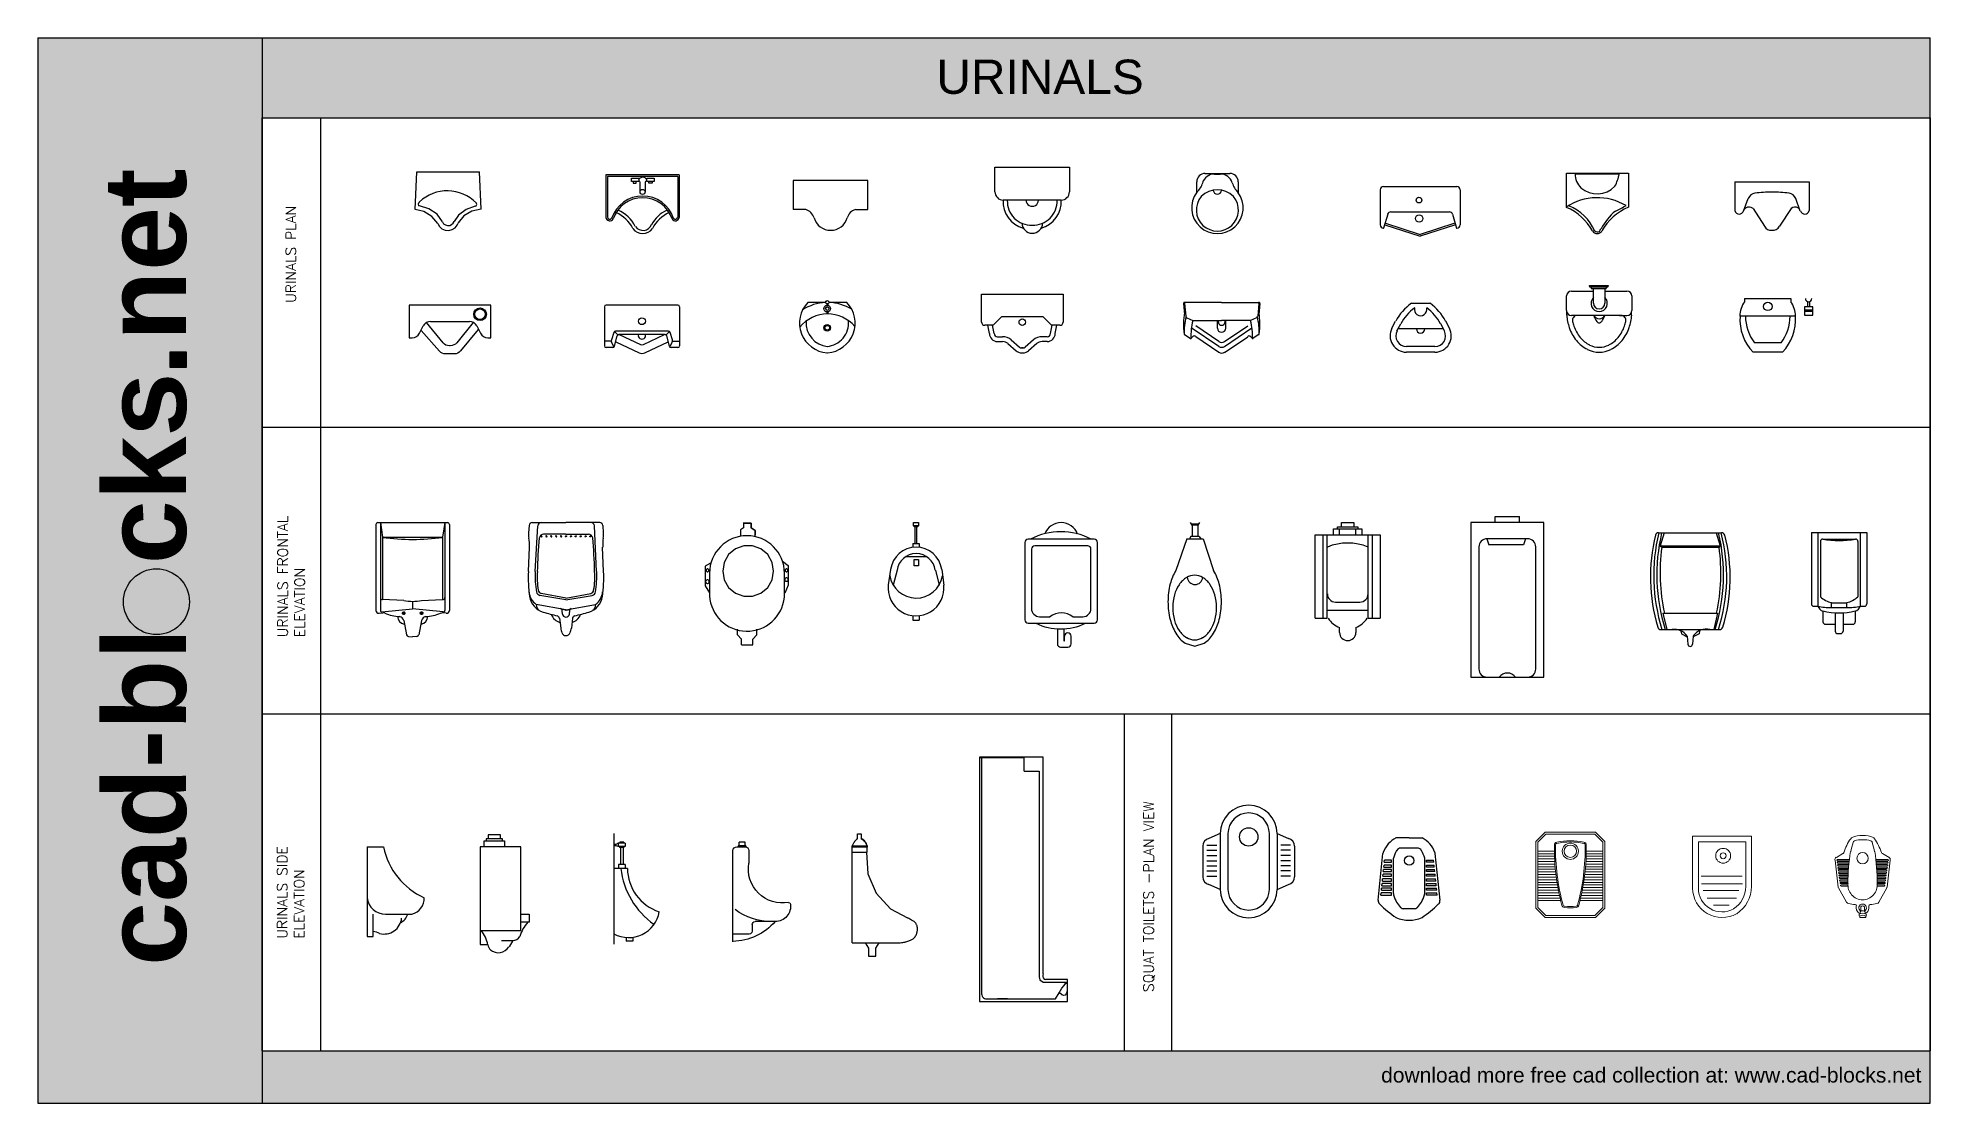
# Model space of a CAD drawing. Header units: millimetres. Extents: x 1373 to 12975, y 214 to 6751.
import ezdxf

# ---------------------------------------------------------------- set-up
doc = ezdxf.new("R2010")
doc.units = ezdxf.units.MM
doc.layers.add('www.cad-blocks.net', color=7, linetype='Continuous')
doc.styles.get("Standard").update_dxf_attribs({"font": 'arial.ttf'})

# ---------------------------------------------------------------- blocks, each defined once
blk = doc.blocks.new('A$C588616EB')
for p, q in [((0.05, 0.697, 0.01), (0.436, 0.697, 0.01)), ((0.085, 0.697, 0.01), (0.06, 0.617, 0.01)), ((0.403, 0.697, 0.01), (0.428, 0.617, 0.01)), ((0.06, 0.617, 0.01), (0.069, 0.608, 0.01)), ((0.06, 0.617, 0.01), (0.428, 0.617, 0.01)), ((0.069, 0.608, 0.01), (0.422, 0.608, 0.01)), ((0.428, 0.617, 0.01), (0.422, 0.608, 0.01)), ((0.077, 0.204, 0.01), (0.1, 0.103, 0.01)), ((0.077, 0.204, 0.01), (0.411, 0.204, 0.01)), ((0.411, 0.204, 0.01), (0.388, 0.103, 0.01)), ((0.064, 0.103, 0.01), (0.424, 0.103, 0.01)), ((0.187, 0.093, 0.01), (0.19, 0.077, 0.01)), ((0.19, 0.077, 0.01), (0.225, 0.059, 0.01)), ((0.225, 0.063, 0.01), (0.23, 0.013, 0.01)), ((0.263, 0.063, 0.01), (0.258, 0.013, 0.01)), ((0.298, 0.077, 0.01), (0.263, 0.059, 0.01)), ((0.301, 0.093, 0.01), (0.298, 0.077, 0.01))]:
    blk.add_line(p, q)
for centre, radius, start, end in [((1.139, 0.436, 0.01), 1.119, 166.4984, 197.2683), ((0.05, 0.677, 0.01), 0.02, 90, 166.1445), ((1.164, 0.44, 0.01), 1.125, 166.7852, 197.3992), ((-0.674, 0.44, 0.01), 1.122, 342.5591, 13.2689), ((-0.608, 0.429, 0.01), 1.076, 342.3979, 14.4497), ((0.436, 0.677, 0.01), 0.02, 14.2358, 90), ((1.07, 0.426, 0.01), 1.07, 166.1445, 196.7191), ((1.226, 0.451, 0.01), 1.167, 172.263, 192.2181), ((-0.735, 0.451, 0.01), 1.167, 347.7819, 7.737), ((-0.565, 0.423, 0.01), 1.054, 343.1596, 14.2358), ((0.064, 0.123, 0.01), 0.02, 195.741, 270), ((0.424, 0.123, 0.01), 0.02, 270, 344.259), ((0.148, 0.01, 0.01), 0.0937, 34.7053, 98.9512), ((0.244, 0.014, 0.01), 0.014, 182.1506, 357.8494), ((0.343, 0.007, 0.01), 0.0982, 77.88, 144.6596)]:
    blk.add_arc(centre, radius, start, end)
blk = doc.blocks.new('A$C46CE193A')
for p, q in [((0, 0.62, 0.01), (0.34, 0.62, 0.01)), ((0, 0.62, 0.01), (0, 0.183, 0.01)), ((0.04, 0.62, 0.01), (0.04, 0.168, 0.01)), ((0.3, 0.62, 0.01), (0.3, 0.168, 0.01)), ((0.34, 0.62, 0.01), (0.34, 0.183, 0.01)), ((0.055, 0.565, 0.01), (0.055, 0.225, 0.01)), ((0.07, 0.58, 0.01), (0.27, 0.58, 0.01)), ((0.285, 0.565, 0.01), (0.285, 0.225, 0.01)), ((0.015, 0.168, 0.01), (0.04, 0.168, 0.01)), ((0.071, 0.139, 0.01), (0.071, 0.073, 0.01)), ((0.123, 0.19, 0.01), (0.217, 0.19, 0.01)), ((0.123, 0.16, 0.01), (0.123, 0.19, 0.01)), ((0.123, 0.16, 0.01), (0.217, 0.16, 0.01)), ((0.146, 0.127, 0.01), (0.146, 0.058, 0.01)), ((0.194, 0.127, 0.01), (0.194, 0.058, 0.01)), ((0.217, 0.16, 0.01), (0.217, 0.19, 0.01)), ((0.269, 0.139, 0.01), (0.269, 0.073, 0.01)), ((0.3, 0.168, 0.01), (0.325, 0.168, 0.01)), ((0.086, 0.058, 0.01), (0.146, 0.058, 0.01)), ((0.146, 0.058, 0.01), (0.146, 0.015, 0.01)), ((0.161, 0, 0.01), (0.179, 0, 0.01)), ((0.194, 0.058, 0.01), (0.254, 0.058, 0.01)), ((0.194, 0.058, 0.01), (0.194, 0.015, 0.01))]:
    blk.add_line(p, q)
for centre, radius, start, end in [((0.07, 0.565, 0.01), 0.015, 90, 180), ((0.17, 1.146, 0.01), 0.575, 259.9758, 280.0242), ((0.27, 0.565, 0.01), 0.015, 0, 90), ((0.015, 0.183, 0.01), 0.015, 180, 270), ((0.116, 0.517, 0.01), 0.357, 257.6288, 271.1235), ((0.086, 0.185, 0.01), 0.0491, 200.4652, 252.1934), ((0.17, 0.364, 0.01), 0.18, 230.2313, 254.9786), ((0.17, 0.537, 0.01), 0.41, 256.0284, 283.9716), ((0.17, 0.364, 0.01), 0.18, 285.0214, 309.7687), ((0.224, 0.517, 0.01), 0.357, 268.8765, 282.3712), ((0.254, 0.185, 0.01), 0.0491, 287.8066, 339.5348), ((0.325, 0.183, 0.01), 0.015, 270, 0), ((0.086, 0.073, 0.01), 0.015, 180, 270), ((0.161, 0.015, 0.01), 0.015, 180, 270), ((0.179, 0.015, 0.01), 0.015, 270, 0), ((0.254, 0.073, 0.01), 0.015, 270, 0)]:
    blk.add_arc(centre, radius, start, end)
blk = doc.blocks.new('A$C6B186B46')
for p, q in [((0, 0.129), (0.01, 0.359)), ((0.01, 0.359), (0.395, 0.359)), ((0.405, 0.13), (0.395, 0.359)), ((0.053, 0.117), (0, 0.129)), ((0.021, 0.168), (0.019, 0.161)), ((0.019, 0.161), (0.02, 0.154)), ((0.02, 0.154), (0.021, 0.15)), ((0.026, 0.174), (0.021, 0.168)), ((0.026, 0.15), (0.021, 0.15)), ((0.085, 0.133), (0.026, 0.15)), ((0.103, 0.086), (0.053, 0.117)), ((0.135, 0.099), (0.085, 0.133)), ((0.313, 0.129), (0.267, 0.094)), ((0.348, 0.118), (0.299, 0.089)), ((0.369, 0.148), (0.313, 0.129)), ((0.405, 0.13), (0.348, 0.118)), ((0.371, 0.173), (0.369, 0.174)), ((0.369, 0.148), (0.374, 0.151)), ((0.375, 0.17), (0.371, 0.173)), ((0.374, 0.151), (0.377, 0.155)), ((0.377, 0.165), (0.375, 0.17)), ((0.378, 0.16), (0.377, 0.165)), ((0.377, 0.155), (0.378, 0.16)), ((0.14, 0.042), (0.103, 0.086)), ((0.168, 0.052), (0.135, 0.099)), ((0.14, 0.042), (0.149, 0.024)), ((0.149, 0.024), (0.164, 0.01)), ((0.164, 0.01), (0.184, 0.002)), ((0.168, 0.052), (0.175, 0.041)), ((0.175, 0.041), (0.186, 0.034)), ((0.184, 0.002), (0.206, 0)), ((0.186, 0.034), (0.199, 0.031)), ((0.199, 0.031), (0.212, 0.031)), ((0.206, 0), (0.227, 0.005)), ((0.212, 0.031), (0.224, 0.036)), ((0.224, 0.036), (0.234, 0.044)), ((0.227, 0.005), (0.245, 0.016)), ((0.234, 0.044), (0.24, 0.054)), ((0.267, 0.094), (0.24, 0.054)), ((0.245, 0.016), (0.258, 0.032)), ((0.258, 0.032), (0.262, 0.042)), ((0.265, 0.047), (0.262, 0.042)), ((0.299, 0.089), (0.265, 0.047))]:
    blk.add_line(p, q)
blk.add_arc((0.197, -0.006), 0.249, 44.0303, 133.6078)
blk = doc.blocks.new('A$C5BD07FE8')
at = {"linetype": 'ByBlock'}
for p, q in [((0, 0.457), (0.152, 0.457)), ((0, 0), (0, 0.457)), ((0.203, 0.406), (0.203, 0.051)), ((0.152, 0), (0, 0))]:
    blk.add_line(p, q, dxfattribs=at)
for centre, radius, start, end in [((0.152, 0.406), 0.0508, 0, 90), ((0.21, 0.235), 0.172, 16.6069, 92.1211), ((0.21, 0.235), 0.146, 357.8789, 92.1211), ((0.203, 0.229), 0.0381, 270, 90), ((0.343, 0.229), 0.0635, 271.0707, 88.9293), ((0.21, 0.222), 0.172, 267.8789, 343.3931), ((0.21, 0.222), 0.146, 267.8789, 2.1211), ((0.152, 0.051), 0.0508, 270, 0)]:
    blk.add_arc(centre, radius, start, end, dxfattribs=at)
blk = doc.blocks.new('A$C3D6D6089')
at = {"linetype": 'ByBlock'}
for p, q in [((0.178, 0.457), (0, 0.457)), ((0, 0.457), (0, 0)), ((0.178, 0.381), (0.178, 0.457)), ((0.178, 0.076), (0.178, 0)), ((0, 0), (0.178, 0))]:
    blk.add_line(p, q, dxfattribs=at)
for centre, radius, start, end in [((0.248, 0.4), 0.0724, 195.2551, 254.7449), ((0.199, 0.229), 0.106, 286.2602, 73.7398), ((0.248, 0.057), 0.0724, 105.2551, 164.7449)]:
    blk.add_arc(centre, radius, start, end, dxfattribs=at)
blk = doc.blocks.new('A$C0F520C1C')
for p, q in [((0.45, 0.36), (0, 0.36)), ((0, 0.36), (0, 0.099)), ((0.44, 0.35), (0.01, 0.35)), ((0.01, 0.35), (0.01, 0.099)), ((0.44, 0.35), (0.44, 0.099)), ((0.45, 0.36), (0.45, 0.099)), ((0.157, 0.339), (0.201, 0.339)), ((0.157, 0.32), (0.157, 0.339)), ((0.201, 0.32), (0.157, 0.32)), ((0.166, 0.32), (0.166, 0.31)), ((0.166, 0.31), (0.186, 0.31)), ((0.186, 0.31), (0.186, 0.32)), ((0.201, 0.339), (0.201, 0.327)), ((0.201, 0.33), (0.201, 0.32)), ((0.209, 0.253), (0.209, 0.318)), ((0.24, 0.316), (0.24, 0.253)), ((0.251, 0.339), (0.296, 0.339)), ((0.251, 0.328), (0.251, 0.339)), ((0.251, 0.32), (0.251, 0.33)), ((0.296, 0.32), (0.251, 0.32)), ((0.264, 0.31), (0.264, 0.32)), ((0.284, 0.31), (0.264, 0.31)), ((0.284, 0.32), (0.284, 0.31)), ((0.296, 0.339), (0.296, 0.32))]:
    blk.add_line(p, q)
blk.add_circle((0.225, 0.255), 0.0156)
for centre, radius, start, end in [((0.226, 0.319), 0.0267, 19.9093, 161.5199), ((0.226, 0.339), 0.0267, 198.4801, 230.0288), ((0.226, 0.339), 0.0267, 301.5638, 340.0907), ((0.225, 0.03), 0.2, 18.3562, 161.6438), ((0.225, 0.03), 0.19, 18.3562, 161.6438), ((-0.02, -0.062), 0.207, 26.5722, 66.7394), ((-0.016, -0.057), 0.22, 27.1969, 65.7387), ((0.445, -0.026), 0.183, 112.4406, 154.3229), ((0.473, -0.065), 0.211, 113.6288, 153.0596), ((0.024, 0.102), 0.0238, 187.0162, 329.7671), ((0.024, 0.102), 0.0139, 190.6862, 322.32), ((0.225, 0.074), 0.0745, 216.3211, 323.6789), ((0.227, 0.076), 0.0569, 216.0051, 337.9941), ((0.426, 0.102), 0.0238, 210.2329, 352.9838), ((0.426, 0.102), 0.0139, 217.68, 349.3138)]:
    blk.add_arc(centre, radius, start, end)
blk = doc.blocks.new('A$C76A5756F')
at = {"color": 7}
blk.add_blockref('A$C0F520C1C', (0, -0.001), dxfattribs=at)
blk = doc.blocks.new('A$C6EF51710')
at = {"linetype": 'ByBlock'}
for p, q in [((0, 0.081), (0, 0.234)), ((0.051, 0.284), (0.117, 0.284)), ((0.004, 0.139), (0.004, 0.175)), ((0.117, 0.03), (0.051, 0.03))]:
    blk.add_line(p, q, dxfattribs=at)
for centre, radius, start, end in [((0.051, 0.234), 0.0508, 90, 180), ((0.08, 0.175), 0.0762, 107.1046, 180), ((0.017, 0.382), 0.14, 287.1046, 315), ((0.241, 0.157), 0.14, 135, 225), ((0.211, 0.157), 0.158, 232.8984, 127.1016), ((0.225, 0.157), 0.129, 230.0084, 129.9916), ((0.08, 0.139), 0.0762, 180, 252.8954), ((0.102, 0.157), 0.0254, 275.2159, 84.7841), ((0.051, 0.081), 0.0508, 180, 270), ((0.017, -0.067), 0.14, 45, 72.8954)]:
    blk.add_arc(centre, radius, start, end, dxfattribs=at)
blk = doc.blocks.new('A$C03A44EBA')
at = {"color": 7, "rotation": 270}
blk.add_blockref('A$C6EF51710', (0, 0.368), dxfattribs=at)
blk = doc.blocks.new('A$C5BFE1C26')
for p, q in [((0.135, 0.444), (0.049, 0.469)), ((0.05, 0.47), (0.05, 0.468)), ((0.285, 0.49), (0.07, 0.49)), ((0.305, 0.47), (0.305, 0.02)), ((0.07, 0.461), (0, 0.245)), ((0.08, 0.458), (0.011, 0.245)), ((0.15, 0.425), (0.15, 0.065)), ((0.07, 0.029), (0, 0.245)), ((0.08, 0.032), (0.011, 0.245)), ((0.135, 0.046), (0.049, 0.021)), ((0.05, 0.022), (0.05, 0.02)), ((0.285, 0), (0.07, 0))]:
    blk.add_line(p, q)
for centre, radius in [((0.109, 0.251), 0.0229), ((0.222, 0.252), 0.0175)]:
    blk.add_circle(centre, radius)
for centre, start, end in [((0.07, 0.47), 90, 180), ((0.285, 0.47), 0, 90), ((0.13, 0.425), 0, 74.4563), ((0.07, 0.02), 180, 270), ((0.13, 0.065), 285.5437, 0), ((0.285, 0.02), 270, 0)]:
    blk.add_arc(centre, 0.02, start, end)
blk = doc.blocks.new('A$C21746266')
at = {"color": 7, "rotation": 90}
blk.add_blockref('A$C5BFE1C26', (0.49, 0), dxfattribs=at)
blk = doc.blocks.new('A$C33122C8F')
for p, q in [((0.001, 0.37), (0.381, 0.37)), ((0.001, 0.159), (0.001, 0.37)), ((0.055, 0.365), (0.325, 0.364)), ((0.381, 0.37), (0.381, 0.16))]:
    blk.add_line(p, q)
for centre, radius, start, end in [((0.183, 0.368), 0.129, 181.3959, 223.0049), ((0.018, 0.432), 0.315, 333.0543, 347.5114), ((0.189, 0.397), 0.154, 229.5722, 315.2986), ((0.191, -0.121), 0.34, 58.8943, 124.2286), ((-0.138, -0.156), 0.345, 29.6885, 66.1903), ((-0.089, -0.098), 0.286, 23.0306, 68.6237), ((0.526, -0.136), 0.353, 129.4582, 152.1924), ((0.518, -0.156), 0.345, 113.4604, 150.3115), ((-70.302, 139.142), 155.908, 296.92695, 296.95401), ((0.19, 0.031), 0.0327, 209.6885, 330.3115), ((0.192, 0.035), 0.0266, 230.2892, 296.5535), ((-0.118, 0.204), 0.374, 329.0674, 332.1924)]:
    blk.add_arc(centre, radius, start, end)
blk = doc.blocks.new('A$C61B430B7')
for p, q in [((0, 0.298), (0.455, 0.298)), ((0, 0.298), (0, 0.121)), ((0.455, 0.298), (0.455, 0.121)), ((0.053, 0.118), (0.082, 0.195)), ((0.111, 0.133), (0.182, 0.025)), ((0.344, 0.133), (0.273, 0.025)), ((0.401, 0.118), (0.373, 0.195))]:
    blk.add_line(p, q)
for centre, radius, start, end in [((0.234, -0.714), 0.948, 90.4105, 96.7358), ((0.221, -0.714), 0.948, 83.2642, 89.5895), ((0.027, 0.127), 0.0278, 193.7769, 341.6863), ((0.087, 0.107), 0.0359, 128.2335, 161.6863), ((0.087, 0.108), 0.0348, 46.4417, 128.2335), ((0.129, 0.178), 0.05, 96.7358, 159.5392), ((0.326, 0.178), 0.05, 20.4608, 83.2642), ((0.368, 0.108), 0.0348, 51.7665, 133.5583), ((0.367, 0.107), 0.0359, 18.3137, 51.7665), ((0.428, 0.127), 0.0278, 198.3137, 346.2231), ((0.223, 0.046), 0.0465, 206.8224, 274.8537), ((0.231, 0.046), 0.0465, 265.1463, 333.1776)]:
    blk.add_arc(centre, radius, start, end)
blk = doc.blocks.new('A$C32C26043')
for p, q in [((0.5, 0.3), (0, 0.3)), ((0, 0.3), (0, 0.1)), ((0.5, 0.1), (0.5, 0.3)), ((0.064, 0.128), (0.086, 0.172)), ((0.131, 0.2), (0.369, 0.2)), ((0.414, 0.172), (0.436, 0.128)), ((0, 0.1), (0.019, 0.1)), ((0.481, 0.1), (0.5, 0.1))]:
    blk.add_line(p, q)
for points in [[(0.422, 0.151), (0.315, 0.019, -0.226469), (0.276, 0), (0.223, 0, -0.216022), (0.185, 0.017), (0.074, 0.144)], [(0.393, 0.194), (0.291, 0.069, -0.226332), (0.252, 0.05), (0.246, 0.05, -0.223493), (0.208, 0.068), (0.105, 0.193)]]:
    blk.add_lwpolyline(points, format="xyb")
for radius in [0.0388, 0.0323]:
    blk.add_circle((0.434, 0.244), radius)
for centre, start, end in [((0.019, 0.15), 270, 333.4349), ((0.131, 0.15), 90, 153.4349), ((0.369, 0.15), 26.5651, 90), ((0.481, 0.15), 206.5651, 270)]:
    blk.add_arc(centre, 0.05, start, end)
blk = doc.blocks.new('A$C28634C57')
for p, q in [((0, 0.283), (0, 0.042)), ((0.45, 0.293), (0.01, 0.293)), ((0.46, 0.283), (0.46, 0.042)), ((0.058, 0.125), (0.043, 0.08)), ((0.082, 0.11), (0.062, 0.13)), ((0.393, 0.132), (0.067, 0.132)), ((0.378, 0.11), (0.398, 0.13)), ((0.417, 0.08), (0.402, 0.125)), ((0.042, 0.072), (0, 0.072)), ((0.052, 0.032), (0.01, 0.032)), ((0.059, 0.034), (0.044, 0.065)), ((0.062, 0.04), (0.078, 0.104)), ((0.069, 0.068), (0.213, 0)), ((0.372, 0.112), (0.088, 0.112)), ((0.09, 0.113), (0.221, 0.051)), ((0.239, 0.051), (0.368, 0.112)), ((0.247, 0), (0.391, 0.068)), ((0.398, 0.04), (0.382, 0.104)), ((0.401, 0.034), (0.416, 0.065)), ((0.45, 0.032), (0.408, 0.032)), ((0.418, 0.072), (0.46, 0.072))]:
    blk.add_line(p, q)
blk.add_circle((0.23, 0.194), 0.021)
for centre, radius, start, end in [((0.01, 0.283), 0.01, 90, 180), ((0.45, 0.283), 0.01, 0, 90), ((0.067, 0.122), 0.01, 90, 161.5651), ((0.393, 0.122), 0.01, 18.4349, 90), ((0.01, 0.042), 0.01, 180, 270), ((0.062, 0.074), 0.02, 161.5651, 206.5651), ((0.052, 0.042), 0.01, 270, 345.9638), ((0.088, 0.102), 0.01, 90, 165.9638), ((0.23, 0.107), 0.0225, 168.463, 11.537), ((0.23, 0.036), 0.04, 244.7989, 295.2011), ((0.23, 0.069), 0.02, 244.7989, 295.2011), ((0.372, 0.102), 0.01, 14.0362, 90), ((0.408, 0.042), 0.01, 194.0362, 270), ((0.398, 0.074), 0.02, 333.4349, 18.4349), ((0.45, 0.042), 0.01, 270, 0)]:
    blk.add_arc(centre, radius, start, end)
blk = doc.blocks.new('A$C317801B0')
for p, q in [((0.05, 0.31), (0.16, 0.31)), ((0.167, 0.3), (0.167, 0.291)), ((0.167, 0.251), (0.167, 0.24)), ((0.173, 0.3), (0.173, 0.292)), ((0.173, 0.251), (0.173, 0.24)), ((0.181, 0.31), (0.29, 0.31))]:
    blk.add_line(p, q)
for centre, radius in [((0.17, 0.271), 0.0203), ((0.17, 0.31), 0.0103), ((0.17, 0.271), 0.0103), ((0.17, 0.154), 0.0203), ((0.17, 0.154), 0.0143)]:
    blk.add_circle(centre, radius)
for centre, radius, start, end in [((0.184, 0.183), 0.184, 136.5167, 265.293), ((0.179, 0.008), 0.232, 91.6038, 139.7372), ((0.179, 0.008), 0.302, 93.5652, 122.0394), ((0.157, 0.183), 0.184, 274.707, 43.4833), ((0.166, 0.008), 0.232, 41.6829, 88.3962), ((0.166, 0.009), 0.301, 59.1983, 87.253), ((0.184, 0.183), 0.144, 175.6834, 265.293), ((0.157, 0.183), 0.144, 274.707, 5.5297), ((0.17, 0.02), 0.02, 265.293, 274.707)]:
    blk.add_arc(centre, radius, start, end)
blk = doc.blocks.new('A$C2A7B0396')
for p, q in [((0, 0.359), (0.5, 0.359)), ((0, 0.189), (0, 0.359)), ((0.5, 0.359), (0.5, 0.189)), ((0.072, 0.169), (0.02, 0.169)), ((0.048, 0.119), (0.038, 0.169)), ((0.078, 0.119), (0.068, 0.169)), ((0.123, 0.22), (0.072, 0.169)), ((0.377, 0.22), (0.123, 0.22)), ((0.428, 0.169), (0.377, 0.22)), ((0.422, 0.119), (0.432, 0.169)), ((0.48, 0.169), (0.428, 0.169)), ((0.452, 0.119), (0.462, 0.169)), ((0.098, 0.099), (0.129, 0.099)), ((0.098, 0.069), (0.129, 0.069)), ((0.162, 0.057), (0.212, 0.013)), ((0.182, 0.079), (0.232, 0.035)), ((0.245, 0.03), (0.255, 0.03)), ((0.255, 0.03), (0.245, 0.03)), ((0.245, 0), (0.255, 0)), ((0.318, 0.079), (0.268, 0.035)), ((0.338, 0.057), (0.288, 0.013)), ((0.402, 0.099), (0.371, 0.099)), ((0.402, 0.069), (0.371, 0.069))]:
    blk.add_line(p, q)
blk.add_circle((0.25, 0.188), 0.02)
for centre, radius, start, end in [((0.02, 0.189), 0.02, 180, 270), ((0.098, 0.119), 0.05, 180, 270), ((0.098, 0.119), 0.02, 180, 270), ((0.402, 0.119), 0.05, 270, 0), ((0.402, 0.119), 0.02, 270, 0), ((0.48, 0.189), 0.02, 270, 0), ((0.129, 0.019), 0.08, 48.32, 90), ((0.129, 0.019), 0.05, 48.32, 90), ((0.245, 0.05), 0.05, 228.32, 270), ((0.245, 0.05), 0.02, 228.32, 270), ((0.255, 0.05), 0.02, 270, 311.68), ((0.255, 0.05), 0.05, 270, 311.68), ((0.371, 0.019), 0.08, 90, 131.68), ((0.371, 0.019), 0.05, 90, 131.68)]:
    blk.add_arc(centre, radius, start, end)
blk = doc.blocks.new('A$C3D9F592C')
at = {"linetype": 'Continuous', "ltscale": 20}
for p, q in [((0, 0.305), (0.007, 0.237)), ((0.234, 0.311), (0.005, 0.311)), ((0.006, 0.305), (0.014, 0.227)), ((0.234, 0.311), (0.464, 0.311)), ((0.463, 0.305), (0.455, 0.227)), ((0.469, 0.305), (0.462, 0.237)), ((0.021, 0.217), (0.057, 0.2)), ((0.217, 0.041), (0.048, 0.155)), ((0.057, 0.2), (0.234, 0.2)), ((0.217, 0.071), (0.075, 0.167)), ((0.208, 0.154), (0.208, 0.2)), ((0.412, 0.2), (0.234, 0.2)), ((0.252, 0.071), (0.394, 0.167)), ((0.252, 0.041), (0.42, 0.155)), ((0.26, 0.154), (0.26, 0.2)), ((0.448, 0.217), (0.412, 0.2)), ((0.006, 0.114), (0.041, 0.091)), ((0.217, 0.005), (0.075, 0.101)), ((0.252, 0.005), (0.394, 0.101)), ((0.463, 0.114), (0.428, 0.091))]:
    blk.add_line(p, q, dxfattribs=at)
for centre, radius, start, end in [((0.005, 0.306), 0.005, 90, 186), ((0.444, 0.176), 0.444, 170.5205, 187.5683), ((0.011, 0.306), 0.005, 90, 186), ((0.458, 0.306), 0.005, 354, 90), ((0.025, 0.176), 0.444, 352.4317, 9.4795), ((0.464, 0.306), 0.005, 354, 90), ((0.376, 0.129), 0.372, 165.5058, 182.1086), ((0.009, 0.118), 0.005, 187.5683, 236), ((0.027, 0.228), 0.0125, 186, 244), ((0.418, 0.109), 0.372, 165.8914, 182.8353), ((0.234, 0.154), 0.026, 180, 0), ((0.234, 0.192), 0.021, 158.7331, 21.2669), ((0.051, 0.109), 0.372, 357.1647, 14.1086), ((0.442, 0.228), 0.0125, 296, 354), ((0.093, 0.129), 0.372, 357.8914, 14.4942), ((0.46, 0.118), 0.005, 304, 352.4317), ((0.044, 0.095), 0.005, 236, 327.8279), ((0.076, 0.075), 0.0328, 119.9569, 147.8279), ((0.066, 0.093), 0.0125, 44.7391, 121.6909), ((0.234, 0.097), 0.031, 236, 270), ((0.234, 0.067), 0.031, 236, 270), ((0.234, 0.031), 0.031, 236, 270), ((0.234, 0.097), 0.031, 270, 304), ((0.234, 0.067), 0.031, 270, 304), ((0.234, 0.031), 0.031, 270, 304), ((0.403, 0.093), 0.0125, 58.3091, 135.2609), ((0.393, 0.075), 0.0328, 32.1721, 60.0431), ((0.425, 0.095), 0.005, 212.1721, 304)]:
    blk.add_arc(centre, radius, start, end, dxfattribs=at)
blk = doc.blocks.new('A$C04313B9D')
for p, q in [((0.012, 0.7), (0.438, 0.7)), ((0.028, 0.7), (0.028, 0.16)), ((0.028, 0.7), (0.04, 0.61)), ((0.422, 0.7), (0.409, 0.61)), ((0.422, 0.7), (0.422, 0.16)), ((0, 0.688), (0, 0.162)), ((0.04, 0.61), (0.409, 0.61)), ((0.04, 0.61), (0.04, 0.229)), ((0.409, 0.61), (0.409, 0.229)), ((0.45, 0.688), (0.45, 0.162)), ((0.019, 0.144), (0.042, 0.146)), ((0.037, 0.153), (0.225, 0.172)), ((0.17, 0.223), (0.04, 0.229)), ((0.054, 0.144), (0.046, 0.146)), ((0.159, 0.145), (0.181, 0.145)), ((0.17, 0.155), (0.17, 0.135)), ((0.225, 0.217), (0.225, 0.172)), ((0.413, 0.153), (0.225, 0.172)), ((0.291, 0.145), (0.269, 0.145)), ((0.28, 0.223), (0.409, 0.229)), ((0.28, 0.155), (0.28, 0.135)), ((0.396, 0.144), (0.404, 0.146)), ((0.431, 0.144), (0.408, 0.146)), ((0.17, 0.1), (0.188, 0.012)), ((0.2, 0.002), (0.225, 0)), ((0.25, 0.002), (0.225, 0)), ((0.28, 0.1), (0.262, 0.012))]:
    blk.add_line(p, q)
for centre in [(0.17, 0.145), (0.28, 0.145)]:
    blk.add_circle(centre, 0.008)
for centre, radius, start, end in [((0.012, 0.688), 0.012, 90, 180), ((0.438, 0.688), 0.012, 0, 90), ((0.225, 1.965), 1.368, 262.2482, 277.7518), ((0.039, 0.24), 0.0114, 181.0952, 275.7443), ((0.411, 0.24), 0.0114, 264.2557, 358.9048), ((0.018, 0.162), 0.018, 180, 274.5426), ((0.036, 0.16), 0.008, 180, 275.2207), ((0.043, 0.131), 0.015, 78.6901, 94.5426), ((0.151, 0.368), 0.244, 246.5217, 268.7368), ((0.184, 0.13), 0.053, 186.0996, 258.1446), ((0.133, 0.087), 0.0396, 19.2875, 71.8913), ((0.225, 0.472), 0.255, 257.5483, 282.4517), ((0.266, 0.13), 0.053, 281.8554, 353.9004), ((0.317, 0.087), 0.0396, 108.1087, 160.7125), ((0.299, 0.368), 0.244, 271.2632, 293.4783), ((0.407, 0.131), 0.015, 85.4574, 101.3099), ((0.414, 0.16), 0.008, 264.7793, 0), ((0.432, 0.162), 0.018, 265.4574, 0), ((0.2, 0.014), 0.012, 188.2463, 270), ((0.25, 0.014), 0.012, 270, 351.7537)]:
    blk.add_arc(centre, radius, start, end)
blk = doc.blocks.new('A$C15C91409')
at = {"linetype": 'Continuous', "ltscale": 20}
for p, q in [((0.005, 0.676), (0.001, 0.631)), ((0.023, 0.693), (0.23, 0.693)), ((0.042, 0.393), (0.057, 0.674)), ((0.23, 0.622), (0.093, 0.622)), ((0.438, 0.693), (0.23, 0.693)), ((0.23, 0.622), (0.368, 0.622)), ((0.418, 0.393), (0.404, 0.674)), ((0.456, 0.676), (0.459, 0.631)), ((0, 0.394), (0.006, 0.543)), ((0.46, 0.394), (0.455, 0.543)), ((0.23, 0.219), (0.07, 0.247)), ((0.231, 0.23), (0.078, 0.258)), ((0.229, 0.23), (0.382, 0.258)), ((0.23, 0.219), (0.39, 0.247)), ((0.047, 0.188), (0.047, 0.188)), ((0.23, 0.159), (0.048, 0.191)), ((0.228, 0.156), (0.205, 0.16)), ((0.23, 0.156), (0.205, 0.16)), ((0.209, 0.132), (0.207, 0.154)), ((0.209, 0.132), (0.207, 0.154)), ((0.23, 0.159), (0.412, 0.191)), ((0.232, 0.156), (0.255, 0.16)), ((0.251, 0.132), (0.253, 0.154)), ((0.413, 0.188), (0.413, 0.188)), ((0.19, 0.107), (0.198, 0.046)), ((0.19, 0.107), (0.198, 0.046)), ((0.271, 0.107), (0.263, 0.046))]:
    blk.add_line(p, q, dxfattribs=at)
for centre, radius, start, end in [((0.111, 0.619), 0.111, 173.5371, 190.503), ((-0.284, 0.553), 0.29, 358.1334, 9.0076), ((0.023, 0.675), 0.018, 90, 175.2411), ((2.608, 0.35), 2.554, 174.3948, 179.0357), ((0.077, 0.673), 0.02, 90, 177), ((0.093, 0.596), 0.0265, 90, 171.0319), ((0.368, 0.596), 0.0265, 8.9681, 90), ((0.384, 0.673), 0.02, 3, 90), ((-2.148, 0.35), 2.554, 0.9643, 5.6052), ((0.438, 0.675), 0.018, 4.7589, 90), ((0.745, 0.553), 0.29, 170.9924, 181.8666), ((0.349, 0.619), 0.111, 349.497, 6.4629), ((0.798, 0.355), 0.799, 177.229, 188.3009), ((0.651, 0.367), 0.61, 177.5231, 189.3267), ((0.465, 0.358), 0.412, 175.0854, 190.9462), ((-0.005, 0.358), 0.412, 349.0538, 4.9146), ((-0.191, 0.367), 0.61, 350.6733, 2.4769), ((-0.337, 0.355), 0.799, 351.6991, 2.771), ((0.104, 0.275), 0.101, 184.1486, 236.021), ((0.124, 0.257), 0.118, 188.4464, 253.3865), ((0.075, 0.272), 0.0255, 189.3267, 260), ((0.085, 0.282), 0.0248, 184.8767, 252.9694), ((0.337, 0.257), 0.118, 286.6135, 351.5536), ((0.375, 0.282), 0.0248, 287.0306, 355.1233), ((0.386, 0.272), 0.0255, 280, 350.6733), ((0.351, 0.276), 0.104, 305.8168, 355.3928), ((0.088, 0.188), 0.0402, 175.622, 233.9929), ((0.461, 1.354), 1.265, 252.9793, 257.04), ((0.215, 0.158), 0.08, 200.6342, 253.9137), ((0.172, 0.104), 0.0176, 11.2963, 75.1042), ((0.172, 0.104), 0.0176, 11.2963, 75.1042), ((0.195, 0.153), 0.0125, 5, 80), ((0.195, 0.153), 0.0125, 5, 80), ((0.23, 0.134), 0.021, 185, 270), ((0.23, 0.168), 0.012, 260, 280), ((0.23, 0.134), 0.021, 270, 355), ((0.265, 0.153), 0.0125, 100, 175), ((0.245, 0.158), 0.08, 286.0863, 339.3658), ((0.288, 0.104), 0.0176, 104.8958, 168.7037), ((0, 1.354), 1.265, 282.96, 287.0207), ((0.372, 0.188), 0.0402, 306.0071, 4.378), ((0.29, 0.054), 0.0925, 185.0738, 203.0932), ((0.29, 0.054), 0.0925, 185.0738, 203.0932), ((0.23, 0.027), 0.027, 198.9476, 270), ((0.23, 0.027), 0.027, 198.9476, 270), ((0.23, 0.027), 0.027, 270, 341.0524), ((0.171, 0.054), 0.0925, 336.9068, 354.9262)]:
    blk.add_arc(centre, radius, start, end, dxfattribs=at)
at = {"linetype": 'Continuous', "ltscale": 20, "extrusion": (0, 0, -1)}
for centre in [(0.08, 0.609), (0.11, 0.609), (0.14, 0.609), (0.17, 0.609), (0.2, 0.609)]:
    blk.add_ellipse(centre, major_axis=(-0.00399, 0.00024), ratio=0.75, dxfattribs=at)
at = {"linetype": 'Continuous', "ltscale": 20}
for centre in [(0.23, 0.609), (0.26, 0.609), (0.29, 0.609), (0.32, 0.609), (0.35, 0.609), (0.38, 0.609)]:
    blk.add_ellipse(centre, major_axis=(0.00399, 0.00024), ratio=0.75, dxfattribs=at)
blk = doc.blocks.new('A$C6FCA522F')
for p, q in [((0.235, 0.722), (0.217, 0.709)), ((0.235, 0.722), (0.217, 0.709)), ((0.217, 0.709), (0.217, 0.671)), ((0.217, 0.709), (0.217, 0.679)), ((0.235, 0.754), (0.235, 0.742)), ((0.235, 0.75), (0.235, 0.722)), ((0.235, 0.75), (0.235, 0.722)), ((0.283, 0.75), (0.235, 0.75)), ((0.235, 0.75), (0.283, 0.75)), ((0.283, 0.75), (0.242, 0.75)), ((0.283, 0.722), (0.283, 0.75)), ((0.283, 0.75), (0.283, 0.722)), ((0.307, 0.705), (0.283, 0.722)), ((0.283, 0.722), (0.307, 0.705)), ((0.307, 0.669), (0.307, 0.705)), ((0.307, 0.705), (0.307, 0.679)), ((0.186, 0.593), (0.144, 0.558)), ((0.237, 0.611), (0.186, 0.593)), ((0.291, 0.611), (0.237, 0.611)), ((0.342, 0.593), (0.291, 0.611)), ((0.384, 0.558), (0.342, 0.593)), ((0.033, 0.505), (0, 0.487)), ((0, 0.487), (0, 0.366)), ((0.008, 0.467), (0.006, 0.464)), ((0.006, 0.464), (0.006, 0.461)), ((0.01, 0.469), (0.008, 0.467)), ((0.013, 0.47), (0.01, 0.469)), ((0.016, 0.47), (0.013, 0.47)), ((0.019, 0.469), (0.016, 0.47)), ((0.021, 0.467), (0.019, 0.469)), ((0.023, 0.464), (0.021, 0.467)), ((0.023, 0.461), (0.023, 0.464)), ((0.117, 0.51), (0.108, 0.457)), ((0.144, 0.558), (0.117, 0.51)), ((0.411, 0.51), (0.384, 0.558)), ((0.42, 0.457), (0.411, 0.51)), ((0.474, 0.518), (0.51, 0.492)), ((0.491, 0.464), (0.49, 0.461)), ((0.492, 0.467), (0.491, 0.464)), ((0.495, 0.469), (0.492, 0.467)), ((0.498, 0.47), (0.495, 0.469)), ((0.501, 0.47), (0.498, 0.47)), ((0.504, 0.469), (0.501, 0.47)), ((0.506, 0.467), (0.504, 0.469)), ((0.507, 0.464), (0.506, 0.467)), ((0.508, 0.461), (0.507, 0.464)), ((0.51, 0.492), (0.51, 0.37)), ((0, 0.366), (0.027, 0.323)), ((0.004, 0.396), (0.003, 0.392)), ((0.003, 0.392), (0.004, 0.388)), ((0.006, 0.399), (0.004, 0.396)), ((0.004, 0.388), (0.006, 0.384)), ((0.006, 0.461), (0.006, 0.458)), ((0.006, 0.458), (0.008, 0.456)), ((0.009, 0.402), (0.006, 0.399)), ((0.006, 0.384), (0.009, 0.382)), ((0.008, 0.456), (0.01, 0.454)), ((0.012, 0.403), (0.009, 0.402)), ((0.009, 0.382), (0.012, 0.38)), ((0.01, 0.454), (0.013, 0.453)), ((0.017, 0.403), (0.012, 0.403)), ((0.012, 0.38), (0.017, 0.38)), ((0.013, 0.453), (0.016, 0.453)), ((0.016, 0.453), (0.019, 0.454)), ((0.02, 0.402), (0.017, 0.403)), ((0.017, 0.38), (0.02, 0.382)), ((0.019, 0.454), (0.021, 0.456)), ((0.023, 0.399), (0.02, 0.402)), ((0.02, 0.382), (0.023, 0.384)), ((0.021, 0.456), (0.023, 0.458)), ((0.023, 0.458), (0.023, 0.461)), ((0.025, 0.396), (0.023, 0.399)), ((0.023, 0.384), (0.025, 0.388)), ((0.026, 0.392), (0.025, 0.396)), ((0.025, 0.388), (0.026, 0.392)), ((0.027, 0.444), (0.027, 0.305)), ((0.108, 0.457), (0.117, 0.403)), ((0.117, 0.403), (0.144, 0.356)), ((0.144, 0.356), (0.186, 0.321)), ((0.342, 0.321), (0.384, 0.356)), ((0.384, 0.356), (0.411, 0.403)), ((0.411, 0.403), (0.42, 0.457)), ((0.486, 0.296), (0.487, 0.444)), ((0.489, 0.409), (0.488, 0.405)), ((0.488, 0.405), (0.489, 0.401)), ((0.51, 0.37), (0.488, 0.322)), ((0.491, 0.412), (0.489, 0.409)), ((0.489, 0.401), (0.491, 0.398)), ((0.49, 0.461), (0.491, 0.458)), ((0.491, 0.458), (0.492, 0.456)), ((0.494, 0.414), (0.491, 0.412)), ((0.491, 0.398), (0.494, 0.395)), ((0.492, 0.456), (0.495, 0.454)), ((0.497, 0.416), (0.494, 0.414)), ((0.494, 0.395), (0.497, 0.394)), ((0.495, 0.454), (0.498, 0.453)), ((0.501, 0.416), (0.497, 0.416)), ((0.497, 0.394), (0.501, 0.394)), ((0.498, 0.453), (0.501, 0.453)), ((0.501, 0.453), (0.504, 0.454)), ((0.505, 0.414), (0.501, 0.416)), ((0.501, 0.394), (0.505, 0.395)), ((0.504, 0.454), (0.506, 0.456)), ((0.507, 0.412), (0.505, 0.414)), ((0.505, 0.395), (0.507, 0.398)), ((0.506, 0.456), (0.507, 0.458)), ((0.507, 0.458), (0.508, 0.461)), ((0.509, 0.409), (0.507, 0.412)), ((0.507, 0.398), (0.509, 0.401)), ((0.51, 0.405), (0.509, 0.409)), ((0.509, 0.401), (0.51, 0.405)), ((0.028, 0.321), (0.028, 0.321)), ((0.186, 0.321), (0.237, 0.303)), ((0.237, 0.303), (0.291, 0.303)), ((0.291, 0.303), (0.342, 0.321)), ((0.199, 0.066), (0.199, 0.1)), ((0.224, 0.04), (0.199, 0.066)), ((0.224, 0.004), (0.224, 0.04)), ((0.224, 0.004), (0.293, 0.004)), ((0.293, 0.04), (0.318, 0.066)), ((0.293, 0.004), (0.293, 0.04)), ((0.318, 0.066), (0.318, 0.1))]:
    blk.add_line(p, q)
for centre, start, end in [((0.257, 0.444), 0, 180), ((0.257, 0.318), 183.2658, 354.5558)]:
    blk.add_arc(centre, 0.23, start, end)
blk.add_solid([(0.244, 0), (0.24, 0.003), (0.245, 0.005)])
blk = doc.blocks.new('A$C3FFF5ED2')
for p, q in [((0.154, 0.598), (0.186, 0.598)), ((0.154, 0.598), (0.186, 0.598)), ((0.154, 0.579), (0.154, 0.598)), ((0.186, 0.598), (0.186, 0.579)), ((0.15, 0.47), (0.19, 0.47)), ((0.15, 0.47), (0.15, 0.447)), ((0.186, 0.579), (0.154, 0.579)), ((0.159, 0.579), (0.181, 0.579)), ((0.159, 0.572), (0.159, 0.579)), ((0.181, 0.572), (0.159, 0.572)), ((0.164, 0.47), (0.164, 0.572)), ((0.176, 0.47), (0.176, 0.572)), ((0.181, 0.579), (0.181, 0.572)), ((0.19, 0.47), (0.19, 0.447)), ((0.109, 0.39), (0.234, 0.39)), ((0.159, 0.371), (0.186, 0.371)), ((0.159, 0.333), (0.159, 0.371)), ((0.186, 0.371), (0.186, 0.333)), ((0.014, 0.311), (0, 0.216)), ((0.054, 0.306), (0.03, 0.215)), ((0.186, 0.333), (0.159, 0.333)), ((0.289, 0.306), (0.313, 0.215)), ((0.328, 0.311), (0.34, 0.215)), ((0.15, 0.027), (0.15, 0)), ((0.15, 0), (0.19, 0)), ((0.19, 0.027), (0.19, 0))]:
    blk.add_line(p, q)
for centre, radius, start, end in [((0.171, 0.29), 0.158, 7.7623, 172.2377), ((0.171, 0.29), 0.118, 7.7623, 172.2377), ((0.171, 0.299), 0.164, 188.6767, 350.1035), ((0.17, 0.197), 0.171, 173.4082, 5.9573)]:
    blk.add_arc(centre, radius, start, end)
blk = doc.blocks.new('A$C34350ED0')
for p, q in [((0, 0.641), (0, 0.166)), ((0.013, 0.663), (0.013, 0.66)), ((0.013, 0.663), (0.013, 0.66)), ((0.425, 0.661), (0.02, 0.661)), ((0.04, 0.601), (0.04, 0.236)), ((0.385, 0.621), (0.06, 0.621)), ((0.405, 0.236), (0.405, 0.601)), ((0.413, 0.663), (0.413, 0.661)), ((0.445, 0.166), (0.445, 0.641)), ((0.02, 0.146), (0.068, 0.146)), ((0.068, 0.146), (0.37, 0.146)), ((0.09, 0.186), (0.154, 0.186)), ((0.294, 0.186), (0.355, 0.186)), ((0.37, 0.146), (0.425, 0.146)), ((0.199, 0.112), (0.199, 0.02)), ((0.239, 0.112), (0.239, 0.04)), ((0.243, 0.063), (0.239, 0.063)), ((0.243, 0.063), (0.239, 0.063)), ((0.243, 0.04), (0.243, 0.066)), ((0.283, 0.02), (0.283, 0.066)), ((0.219, 0), (0.229, 0)), ((0.229, 0), (0.263, 0))]:
    blk.add_line(p, q)
for centre, radius, start, end in [((0.22, 0.303), 0.404, 62.681, 117.319), ((0.222, 0.655), 0.108, 20.5551, 158.5849), ((0.02, 0.641), 0.02, 90, 180), ((0.06, 0.601), 0.02, 90, 180), ((0.385, 0.601), 0.02, 0, 90), ((0.425, 0.641), 0.02, 0, 90), ((0.09, 0.236), 0.05, 180, 270), ((0.355, 0.236), 0.05, 270, 0), ((0.02, 0.166), 0.02, 180, 270), ((0.219, 0.458), 0.347, 244.1155, 295.8845), ((0.224, 0.089), 0.12, 54.0601, 125.9399), ((0.425, 0.166), 0.02, 270, 0), ((0.219, 0.02), 0.02, 180, 270), ((0.241, 0.04), 0.00217, 180, 0), ((0.263, 0.066), 0.02, 0, 180), ((0.263, 0.02), 0.02, 270, 0)]:
    blk.add_arc(centre, radius, start, end)
blk = doc.blocks.new('A$C34B50A05')
for p, q in [((0.148, 0.743), (0.138, 0.758)), ((0.143, 0.75), (0.188, 0.75)), ((0.183, 0.743), (0.148, 0.743)), ((0.148, 0.743), (0.148, 0.673)), ((0.193, 0.758), (0.183, 0.743)), ((0.183, 0.743), (0.183, 0.673)), ((0.115, 0.658), (0.048, 0.465)), ((0.115, 0.658), (0.216, 0.658)), ((0.141, 0.673), (0.131, 0.658)), ((0.191, 0.673), (0.141, 0.673)), ((0.191, 0.673), (0.201, 0.658)), ((0.216, 0.658), (0.28, 0.465)), ((0.106, 0.018), (0.164, 0)), ((0.164, 0), (0.221, 0.018))]:
    blk.add_line(p, q)
for centre, radius, start, end in [((0.311, 0.308), 0.306, 149.1832, 166.0539), ((0.017, 0.308), 0.306, 13.9461, 30.8124), ((0.454, 0.273), 0.454, 166.0539, 180), ((0.243, 0.259), 0.211, 145.8477, 164.3049), ((0.194, 0.292), 0.152, 121.4078, 145.8477), ((0.164, 0.342), 0.093, 90, 121.4078), ((0.166, 0.426), 0.0476, 184.0113, 355.0391), ((0.164, 0.342), 0.093, 58.5922, 90), ((0.133, 0.292), 0.152, 34.1523, 58.5922), ((0.084, 0.259), 0.211, 15.6951, 34.1523), ((-0.126, 0.273), 0.454, 0, 13.9461), ((0.454, 0.273), 0.454, 180, 193.9461), ((0.32, 0.237), 0.291, 164.3049, 180), ((0.32, 0.237), 0.291, 180, 195.6951), ((0.007, 0.237), 0.291, 0, 15.6951), ((0.007, 0.237), 0.291, 344.3049, 0), ((-0.126, 0.273), 0.454, 346.0539, 0), ((0.311, 0.237), 0.306, 193.9461, 210.9435), ((0.243, 0.215), 0.211, 195.6951, 214.1523), ((0.084, 0.215), 0.211, 325.8477, 344.3049), ((0.017, 0.237), 0.306, 329.0565, 346.0539), ((0.22, 0.183), 0.201, 210.9435, 235.3591), ((0.194, 0.182), 0.152, 214.1523, 238.5922), ((0.164, 0.132), 0.093, 238.5922, 270), ((0.164, 0.132), 0.093, 270, 301.4078), ((0.133, 0.182), 0.152, 301.4078, 325.8477), ((0.107, 0.183), 0.201, 304.6409, 329.0565)]:
    blk.add_arc(centre, radius, start, end)
blk = doc.blocks.new('A$C4D441622')
for p, q in [((0.137, 0.686, -0.343), (0.137, 0.699, -0.343)), ((0.137, 0.699, -0.343), (0.262, 0.699, -0.343)), ((0.162, 0.699, -0.343), (0.162, 0.724, -0.343)), ((0.162, 0.724, -0.343), (0.237, 0.724, -0.343)), ((0.237, 0.724, -0.343), (0.237, 0.699, -0.343)), ((0.262, 0.699, -0.343), (0.262, 0.686, -0.343)), ((0, 0.137, -0.343), (0, 0.649, -0.343)), ((0, 0.649, -0.343), (0.399, 0.649, -0.343)), ((0.05, 0.137, -0.343), (0.05, 0.649, -0.343)), ((0.075, 0.137, -0.343), (0.075, 0.649, -0.343)), ((0.112, 0.649, -0.343), (0.112, 0.686, -0.343)), ((0.112, 0.686, -0.343), (0.287, 0.686, -0.343)), ((0.15, 0.649, -0.343), (0.15, 0.686, -0.343)), ((0.25, 0.649, -0.343), (0.25, 0.686, -0.343)), ((0.287, 0.686, -0.343), (0.287, 0.649, -0.343)), ((0.324, 0.649, -0.343), (0.324, 0.137, -0.343)), ((0.349, 0.649, -0.343), (0.349, 0.137, -0.343)), ((0.399, 0.649, -0.343), (0.399, 0.137, -0.343)), ((0.125, 0.237, -0.343), (0.275, 0.237, -0.343)), ((0, 0.137, -0.343), (0.075, 0.137, -0.343)), ((0.075, 0.187, -0.343), (0.324, 0.187, -0.343)), ((0.324, 0.137, -0.343), (0.399, 0.137, -0.343)), ((0.15, 0.05, -0.343), (0.15, 0.081, -0.343)), ((0.25, 0.081, -0.343), (0.25, 0.05, -0.343))]:
    blk.add_line(p, q)
for centre, radius, start, end in [((0.2, 0.275, -0.343), 0.324, 67.3801, 112.6199), ((0.125, 0.287, -0.343), 0.0499, 180, 270), ((0.275, 0.287, -0.343), 0.0499, 270, 0), ((0.193, 0.207, -0.343), 0.133, 211.6987, 251.0219), ((0.206, 0.207, -0.343), 0.133, 288.9781, 328.3013), ((0.2, 0.05, -0.343), 0.0499, 180, 0)]:
    blk.add_arc(centre, radius, start, end)
blk = doc.blocks.new('A$C27955846')
for p, q in [((0, 0.948, -0.343), (0, 0, -0.343)), ((0.449, 0.948, -0.343), (0, 0.948, -0.343)), ((0.15, 0.948, -0.343), (0.15, 0.986, -0.343)), ((0.15, 0.986, -0.343), (0.3, 0.986, -0.343)), ((0.3, 0.948, -0.343), (0.3, 0.986, -0.343)), ((0.449, 0, -0.343), (0.449, 0.948, -0.343)), ((0.1, 0.849, -0.343), (0.112, 0.811, -0.343)), ((0.349, 0.849, -0.343), (0.1, 0.849, -0.343)), ((0.337, 0.849, -0.343), (0.324, 0.811, -0.343)), ((0.05, 0.799, -0.343), (0.05, 0.05, -0.343)), ((0.324, 0.811, -0.343), (0.112, 0.811, -0.343)), ((0.399, 0.05, -0.343), (0.399, 0.799, -0.343)), ((0, 0, -0.343), (0.449, 0, -0.343))]:
    blk.add_line(p, q)
for centre, radius, start, end in [((0.1, 0.799, -0.343), 0.0499, 90, 180), ((0.349, 0.799, -0.343), 0.0499, 0, 90), ((0.1, 0.05, -0.343), 0.0499, 180, 270), ((0.225, -0.037, -0.343), 0.0624, 36.8699, 143.1301), ((0.349, 0.05, -0.343), 0.0499, 270, 0)]:
    blk.add_arc(centre, radius, start, end)
blk = doc.blocks.new('A$C76DF436B')
for p, q in [((0, 1.5), (0, 0.001)), ((0.389, 1.5), (0, 1.5)), ((0.273, 1.496), (0.001, 1.496)), ((0.012, 1.495), (0.012, 0.048)), ((0.273, 1.496), (0.135, 1.496)), ((0.273, 1.415), (0.273, 1.496)), ((0.273, 1.415), (0.366, 1.415)), ((0.366, 1.415), (0.366, 0.152)), ((0.389, 0.171), (0.389, 1.5)), ((0.366, 0.152), (0.37, 0.133)), ((0.37, 0.133), (0.389, 0.119)), ((0.389, 0.171), (0.387, 0.162)), ((0.387, 0.162), (0.387, 0.154)), ((0.387, 0.154), (0.39, 0.146)), ((0.389, 0.119), (0.531, 0.119)), ((0.39, 0.146), (0.396, 0.139)), ((0.396, 0.139), (0.404, 0.135)), ((0.404, 0.135), (0.405, 0.135)), ((0.54, 0.135), (0.405, 0.135)), ((0.531, 0.116), (0.531, 0.119)), ((0.54, 0), (0.54, 0.135)), ((0, 0), (0.54, 0)), ((0.049, 0.018), (0.11, 0.018)), ((0.171, 0.016), (0.109, 0.016)), ((0.11, 0.02), (0.171, 0.02)), ((0.171, 0.02), (0.171, 0.016)), ((0.171, 0.018), (0.466, 0.018)), ((0.465, 0.018), (0.488, 0.055)), ((0.488, 0.055), (0.505, 0.082)), ((0.504, 0.042), (0.488, 0.056)), ((0.517, 0.037), (0.504, 0.042)), ((0.505, 0.082), (0.518, 0.1)), ((0.525, 0.039), (0.517, 0.037)), ((0.518, 0.1), (0.526, 0.111)), ((0.531, 0.047), (0.525, 0.039)), ((0.526, 0.111), (0.532, 0.115)), ((0.535, 0.058), (0.531, 0.047)), ((0.532, 0.115), (0.535, 0.114)), ((0.535, 0.114), (0.536, 0.107)), ((0.536, 0.071), (0.535, 0.058)), ((0.536, 0.107), (0.537, 0.097)), ((0.537, 0.084), (0.536, 0.071)), ((0.537, 0.097), (0.537, 0.084))]:
    blk.add_line(p, q)
blk.add_arc((0.043, 0.048), 0.031, 180.0435, 282.0065)
blk = doc.blocks.new('A$C717C176E')
for p, q in [((0, 0.549, -0.343), (0, 0, -0.343)), ((0, 0.549, -0.343), (0.1, 0.549, -0.343)), ((0.037, 0, -0.343), (0.037, 0.137, -0.343)), ((0.112, 0.137, -0.343), (0.275, 0.137, -0.343)), ((0, 0, -0.343), (0.037, 0, -0.343))]:
    blk.add_line(p, q)
for centre, radius, start, end in [((0.528, 0.636, -0.343), 0.436, 191.4214, 245.8983), ((0.111, 0.248, -0.343), 0.111, 185.8369, 270.896), ((0.25, 0.234, -0.343), 0.0999, 284.4835, 1.7767), ((0.164, 0.164, -0.343), 0.0895, 296.7887, 342.4076), ((0.025, -0.068, -0.343), 0.0999, 59.5792, 82.8213), ((0.104, 0.123, -0.343), 0.108, 254.8208, 354.5463)]:
    blk.add_arc(centre, radius, start, end)
blk = doc.blocks.new('A$C1AC3141B')
for p, q in [((0.137, 0.698, -0.343), (0.037, 0.698, -0.343)), ((0.037, 0.698, -0.343), (0.037, 0.685, -0.343)), ((0.125, 0.723, -0.343), (0.05, 0.723, -0.343)), ((0.05, 0.723, -0.343), (0.05, 0.698, -0.343)), ((0.125, 0.698, -0.343), (0.125, 0.723, -0.343)), ((0.137, 0.685, -0.343), (0.137, 0.698, -0.343)), ((0.25, 0.648, -0.343), (0, 0.648, -0.343)), ((0, 0.648, -0.343), (0, 0.049, -0.343)), ((0.025, 0.685, -0.343), (0.15, 0.685, -0.343)), ((0.025, 0.648, -0.343), (0.025, 0.685, -0.343)), ((0.15, 0.685, -0.343), (0.15, 0.648, -0.343)), ((0.25, 0.136, -0.343), (0.25, 0.648, -0.343)), ((0.25, 0.236, -0.343), (0.3, 0.236, -0.343)), ((0.3, 0.236, -0.343), (0.3, 0.186, -0.343)), ((0, 0.136, -0.343), (0.25, 0.136, -0.343)), ((0.3, 0.186, -0.343), (0.25, 0.186, -0.343)), ((0, 0.049, -0.343), (0.046, 0.049, -0.343)), ((0.13, 0.074, -0.343), (0.2, 0.074, -0.343)), ((0.2, 0.074, -0.343), (0.177, 0.035, -0.343))]:
    blk.add_line(p, q)
for centre, radius, start, end in [((-0.139, 0.017, -0.343), 0.188, 9.1641, 39.3347), ((0.44, 0.047, -0.343), 0.203, 136.8348, 165.056), ((0.096, 0.055, -0.343), 0.0499, 189.1641, 228.8518), ((0.112, 0.074, -0.343), 0.0749, 228.8518, 328.9973), ((0.2, 0.124, -0.343), 0.0499, 270, 330.9454)]:
    blk.add_arc(centre, radius, start, end)
blk = doc.blocks.new('A$C0A3E7B23')
for p, q in [((0, 0.679), (0, 0)), ((0.012, 0.612), (0, 0.612)), ((0.014, 0.603), (0, 0.603)), ((0.027, 0.62), (0.012, 0.612)), ((0.027, 0.6), (0.014, 0.603)), ((0.069, 0.62), (0.027, 0.62)), ((0.027, 0.62), (0.027, 0.6)), ((0.069, 0.6), (0.027, 0.6)), ((0.035, 0.6), (0.035, 0.593)), ((0.06, 0.593), (0.035, 0.593)), ((0.061, 0.626), (0.036, 0.626)), ((0.036, 0.626), (0.036, 0.62)), ((0.041, 0.593), (0.041, 0.49)), ((0.057, 0.593), (0.057, 0.49)), ((0.06, 0.6), (0.06, 0.593)), ((0.061, 0.62), (0.061, 0.626)), ((0.069, 0.62), (0.069, 0.6)), ((0.083, 0.465), (0, 0.465)), ((0.028, 0.489), (0.028, 0.466)), ((0.068, 0.489), (0.028, 0.489)), ((0.068, 0.489), (0.068, 0.465)), ((0.076, 0.041), (0.076, 0.019)), ((0.116, 0.019), (0.076, 0.019)), ((0.116, 0.042), (0.116, 0.019))]:
    blk.add_line(p, q)
for centre, radius, start, end in [((0.525, 0.518), 0.485, 186.3032, 234.8552), ((0.364, 0.466), 0.281, 180.2384, 251.968), ((0.091, 0.229), 0.189, 241.2542, 350.8325)]:
    blk.add_arc(centre, radius, start, end)
blk = doc.blocks.new('B22')
for p, q in [((-0.0748, 0.0246), (-0.0394, 0.0246)), ((-0.0748, 0.0052), (-0.0748, 0.0246)), ((-0.0394, 0.0052), (-0.0394, 0.0246)), ((-0.0806, 0.001), (-0.0806, -0.004)), ((-0.0806, 0.001), (-0.0336, 0.001)), ((-0.0336, 0.001), (-0.0336, -0.004)), ((-0.0247, -0.0048), (-0.0754, -0.0048)), ((-0.0989, -0.0284), (-0.0989, -0.1049)), ((-0.0012, -0.5875), (-0.0012, -0.0284)), ((-0.2602, -0.4639), (-0.2366, -0.4639)), ((-0.2366, -0.4639), (-0.1364, -0.4639)), ((-0.1188, -0.4816), (-0.1188, -0.5228)), ((-0.1011, -0.5405), (-0.0012, -0.5405))]:
    blk.add_line(p, q)
for centre, radius, start, end in [((-0.0754, -0.0284), 0.0235, 90, 180), ((-0.0247, -0.0284), 0.0235, 0, 90), ((-0.3034, -0.1418), 0.2077, 259.2142, 10.2421), ((-0.3417, -0.3577), 0.0118, 92.868, 171.564), ((-0.2602, -0.3698), 0.0942, 171.564, 270), ((-0.2392, -0.085), 0.379, 270.3914, 306.322), ((0.0106, -0.2236), 0.3621, 221.5934, 268.2153), ((-0.1364, -0.4816), 0.0177, 0, 90), ((-0.1011, -0.5228), 0.0177, 180, 270)]:
    blk.add_arc(centre, radius, start, end)
blk = doc.blocks.new('52347628')
at = {"xscale": 10, "zscale": 10}
blk.add_blockref('B22', (0.021, 0.311), dxfattribs=at)
blk = doc.blocks.new('MING-LT1')
at = {"xscale": 0.1, "zscale": 0.1}
blk.add_blockref('52347628', (-0.001, 0.275), dxfattribs=at)
blk = doc.blocks.new('A$C35BC3463')
at = {"xscale": -1}
blk.add_blockref('MING-LT1', (0, 0.002), dxfattribs=at)
blk = doc.blocks.new('A$C4F3E495A')
for p, q in [((0.012, 0.698), (0.009, 0.693)), ((0.015, 0.703), (0.012, 0.698)), ((0.018, 0.706), (0.015, 0.703)), ((0.022, 0.71), (0.018, 0.706)), ((0.027, 0.715), (0.022, 0.71)), ((0.033, 0.72), (0.027, 0.715)), ((0.033, 0.72), (0.033, 0.751)), ((0.033, 0.751), (0.056, 0.751)), ((0.056, 0.751), (0.056, 0.721)), ((0.056, 0.722), (0.064, 0.716)), ((0.061, 0.72), (0.056, 0.721)), ((0.077, 0.708), (0.061, 0.72)), ((0.064, 0.716), (0.071, 0.71)), ((0.071, 0.71), (0.076, 0.706)), ((0.076, 0.706), (0.08, 0.701)), ((0.088, 0.691), (0.077, 0.708)), ((0.08, 0.701), (0.083, 0.695)), ((0, 0.081), (0, 0.678)), ((0, 0.678), (0.093, 0.678)), ((0, 0.67), (0.093, 0.67)), ((0, 0.638), (0.093, 0.638)), ((0.005, 0.686), (0.001, 0.678)), ((0.009, 0.693), (0.005, 0.686)), ((0.083, 0.695), (0.086, 0.689)), ((0.086, 0.689), (0.09, 0.68)), ((0.091, 0.678), (0.088, 0.691)), ((0.089, 0.638), (0.096, 0.506)), ((0.09, 0.68), (0.091, 0.678)), ((0.093, 0.678), (0.093, 0.668)), ((0.093, 0.664), (0.093, 0.67)), ((0.093, 0.658), (0.093, 0.664)), ((0.093, 0.638), (0.093, 0.658)), ((0.096, 0.506), (0.147, 0.386)), ((0.147, 0.386), (0.236, 0.291)), ((0.236, 0.291), (0.341, 0.235)), ((0.348, 0.231), (0.341, 0.235)), ((0.354, 0.228), (0.348, 0.231)), ((0.359, 0.225), (0.354, 0.228)), ((0.364, 0.222), (0.359, 0.225)), ((0.369, 0.219), (0.364, 0.222)), ((0.373, 0.217), (0.369, 0.219)), ((0.377, 0.215), (0.373, 0.217)), ((0.38, 0.212), (0.377, 0.215)), ((0.383, 0.21), (0.38, 0.212)), ((0.381, 0.113), (0.387, 0.119)), ((0.386, 0.207), (0.383, 0.21)), ((0.389, 0.205), (0.386, 0.207)), ((0.387, 0.119), (0.39, 0.124)), ((0.391, 0.202), (0.389, 0.205)), ((0.39, 0.124), (0.393, 0.129)), ((0.393, 0.199), (0.391, 0.202)), ((0.394, 0.196), (0.393, 0.199)), ((0.393, 0.129), (0.395, 0.135)), ((0.396, 0.193), (0.394, 0.196)), ((0.395, 0.135), (0.397, 0.14)), ((0.397, 0.19), (0.396, 0.193)), ((0.399, 0.186), (0.397, 0.19)), ((0.397, 0.14), (0.398, 0.144)), ((0.398, 0.144), (0.399, 0.149)), ((0.399, 0.183), (0.399, 0.186)), ((0.4, 0.179), (0.399, 0.183)), ((0.399, 0.149), (0.4, 0.154)), ((0.401, 0.175), (0.4, 0.179)), ((0.4, 0.154), (0.401, 0.158)), ((0.401, 0.171), (0.401, 0.175)), ((0.401, 0.167), (0.401, 0.171)), ((0.401, 0.162), (0.401, 0.167)), ((0.401, 0.158), (0.401, 0.162)), ((0, 0.081), (0.285, 0.081)), ((0.081, 0.081), (0.1, 0.049)), ((0.1, 0.049), (0.1, 0)), ((0.1, 0), (0.145, 0)), ((0.145, 0.049), (0.167, 0.081)), ((0.145, 0), (0.145, 0.049)), ((0.285, 0.081), (0.295, 0.082)), ((0.295, 0.082), (0.304, 0.083)), ((0.304, 0.083), (0.312, 0.084)), ((0.312, 0.084), (0.318, 0.086)), ((0.318, 0.086), (0.324, 0.087)), ((0.324, 0.087), (0.328, 0.088)), ((0.328, 0.088), (0.33, 0.089)), ((0.348, 0.095), (0.363, 0.101)), ((0.363, 0.101), (0.374, 0.107)), ((0.374, 0.107), (0.381, 0.113))]:
    blk.add_line(p, q)
at = {"color": 7}
blk.add_line((0.33, 0.089), (0.348, 0.095), dxfattribs=at)
blk = doc.blocks.new('A$C7E175EC4')
for p, q in [((0.03, 0.375), (0.165, 0.375)), ((0.14, 0.405), (0.14, 0.41)), ((0.14, 0.41), (0.255, 0.41)), ((0.145, 0.4), (0.25, 0.4)), ((0.15, 0.4), (0.15, 0.395)), ((0.155, 0.39), (0.24, 0.39)), ((0.165, 0.3), (0.165, 0.39)), ((0.235, 0.39), (0.235, 0.3)), ((0.235, 0.375), (0.37, 0.375)), ((0.245, 0.395), (0.245, 0.4)), ((0.255, 0.41), (0.255, 0.405)), ((0, 0.255), (0, 0.345)), ((0.001, 0.227), (0.001, 0.25)), ((0.399, 0.227), (0.399, 0.25)), ((0.4, 0.345), (0.4, 0.255)), ((0.075, 0.225), (0.03, 0.225)), ((0.334, 0.225), (0.066, 0.225)), ((0.325, 0.225), (0.37, 0.225))]:
    blk.add_line(p, q)
for centre, radius, start, end in [((0.03, 0.345), 0.03, 90, 180), ((0.145, 0.405), 0.005, 180, 270), ((0.155, 0.395), 0.005, 180, 270), ((0.24, 0.395), 0.005, 270, 0), ((0.25, 0.405), 0.005, 270, 0), ((0.37, 0.345), 0.03, 0, 90), ((0.03, 0.255), 0.03, 180, 270), ((0.2, 0.3), 0.05, 134.427, 45.573), ((0.2, 0.3), 0.035, 180, 0), ((0.37, 0.255), 0.03, 270, 0), ((0.31, 0.25), 0.31, 184.2777, 198.7216), ((0.256, 0.232), 0.253, 198.7216, 219.2894), ((0.066, 0.195), 0.03, 90, 192.7005), ((0.31, 0.25), 0.28, 192.7005, 198.7216), ((0.256, 0.232), 0.223, 198.7216, 219.2894), ((0.321, 0.279), 0.164, 199.3418, 213.7067), ((0.2, 0.244), 0.0385, 208.7536, 331.2464), ((0.2, 0.199), 0.0186, 213.7067, 270), ((0.2, 0.199), 0.0186, 270, 326.2933), ((0.079, 0.279), 0.164, 326.2933, 340.6582), ((0.144, 0.232), 0.223, 320.7106, 341.2784), ((0.334, 0.195), 0.03, 347.2995, 90), ((0.144, 0.232), 0.253, 320.7106, 341.2784), ((0.09, 0.25), 0.28, 341.2784, 347.2995), ((0.09, 0.25), 0.31, 341.2784, 355.7223), ((0.222, 0.204), 0.209, 219.2894, 243.1487), ((0.222, 0.204), 0.179, 219.2894, 243.1487), ((0.2, 0.16), 0.16, 243.1487, 270), ((0.2, 0.16), 0.13, 243.1487, 270), ((0.2, 0.16), 0.13, 270, 296.8513), ((0.2, 0.16), 0.16, 270, 296.8513), ((0.178, 0.204), 0.179, 296.8513, 320.7106), ((0.178, 0.204), 0.209, 296.8513, 320.7106)]:
    blk.add_arc(centre, radius, start, end)
blk = doc.blocks.new('A$C201371A2')
for p, q in [((0.128, 0.3), (0.243, 0.3)), ((0.009, 0.147), (0.032, 0.19)), ((0.04, 0.13), (0.063, 0.173)), ((0.324, 0.143), (0.047, 0.143)), ((0.331, 0.13), (0.308, 0.173)), ((0.362, 0.147), (0.339, 0.19)), ((0.273, 0.035), (0.098, 0.035)), ((0.273, 0), (0.098, 0))]:
    blk.add_line(p, q)
for centre, radius, start, end in [((0.316, 0.041), 0.32, 125.9288, 152.2649), ((0.316, 0.041), 0.285, 125.9049, 152.2649), ((0.185, 0.262), 0.0385, 164.5927, 15.4073), ((0.055, 0.041), 0.285, 27.7351, 54.0951), ((0.055, 0.041), 0.32, 27.7351, 54.0712), ((0.098, 0.1), 0.1, 152.2649, 270), ((0.098, 0.1), 0.065, 152.2649, 270), ((0.185, 0.143), 0.0257, 180, 0), ((0.273, 0.1), 0.1, 270, 27.7351), ((0.273, 0.1), 0.065, 270, 27.7351)]:
    blk.add_arc(centre, radius, start, end)
blk = doc.blocks.new('A$C3A4C1CAD')
for p, q in [((0.029, 0.329), (0.312, 0.329)), ((0.029, 0.329), (0.029, 0.309)), ((0.312, 0.329), (0.312, 0.309)), ((0.397, 0.278), (0.397, 0.228)), ((0.447, 0.278), (0.397, 0.278)), ((0.447, 0.257), (0.397, 0.257)), ((0.447, 0.249), (0.397, 0.249)), ((0.415, 0.311), (0.415, 0.278)), ((0.428, 0.311), (0.428, 0.278)), ((0.447, 0.228), (0.447, 0.278)), ((0.341, 0.221), (0, 0.221)), ((0.397, 0.228), (0.447, 0.228)), ((0.254, 0.057), (0.089, 0.057)), ((0.262, 0), (0.081, 0))]:
    blk.add_line(p, q)
blk.add_circle((0.172, 0.281), 0.0257)
for centre, radius, start, end in [((0.149, 0.221), 0.149, 143.4984, 179.9241), ((0.192, 0.221), 0.149, 0.0759, 36.5016), ((0.422, 0.329), 0.02, 180.52, 0), ((0.287, 0.199), 0.286, 175.6019, 223.9869), ((0.327, 0.229), 0.293, 181.6685, 215.7448), ((0.016, 0.229), 0.293, 324.2552, 358.3315), ((0.056, 0.199), 0.286, 316.0131, 4.3981)]:
    blk.add_arc(centre, radius, start, end)
blk = doc.blocks.new('A$C21B07C85')
for p, q in [((0.107, 0.516), (0.036, 0.487)), ((0.107, 0.174), (0.107, 0.516)), ((0.155, 0.174), (0.155, 0.516)), ((0.408, 0.174), (0.408, 0.516)), ((0.455, 0.516), (0.526, 0.487)), ((0.455, 0.174), (0.455, 0.516)), ((0, 0.25), (0, 0.44)), ((0.024, 0.435), (0.085, 0.435)), ((0.024, 0.403), (0.085, 0.403)), ((0.024, 0.371), (0.085, 0.371)), ((0.538, 0.435), (0.477, 0.435)), ((0.538, 0.403), (0.477, 0.403)), ((0.538, 0.371), (0.477, 0.371)), ((0.562, 0.25), (0.562, 0.44)), ((0.024, 0.34), (0.085, 0.34)), ((0.024, 0.308), (0.085, 0.308)), ((0.024, 0.276), (0.085, 0.276)), ((0.024, 0.245), (0.085, 0.245)), ((0.538, 0.34), (0.477, 0.34)), ((0.538, 0.308), (0.477, 0.308)), ((0.538, 0.276), (0.477, 0.276)), ((0.538, 0.245), (0.477, 0.245)), ((0.107, 0.174), (0.036, 0.203)), ((0.455, 0.174), (0.526, 0.203))]:
    blk.add_line(p, q)
blk.add_circle((0.281, 0.194), 0.0563)
for centre, radius, start, end in [((0.281, 0.516), 0.174, 0, 180), ((0.281, 0.516), 0.127, 0, 180), ((0.048, 0.44), 0.0475, 103.4781, 180), ((0.515, 0.44), 0.0475, 0, 76.5219), ((0.048, 0.25), 0.0475, 180, 256.5219), ((0.515, 0.25), 0.0475, 283.4781, 0), ((0.281, 0.174), 0.174, 180, 0), ((0.281, 0.174), 0.127, 180, 0)]:
    blk.add_arc(centre, radius, start, end)
blk = doc.blocks.new('A$C78EE208A')
for p, q in [((0.189, 0.489), (0.109, 0.489)), ((0.189, 0.489), (0.269, 0.489)), ((0, 0.107), (0.029, 0.393)), ((0.037, 0.339), (0.038, 0.352)), ((0.082, 0.352), (0.038, 0.352)), ((0.082, 0.339), (0.082, 0.352)), ((0.093, 0.148), (0.093, 0.364)), ((0.24, 0.426), (0.139, 0.426)), ((0.285, 0.148), (0.285, 0.364)), ((0.297, 0.352), (0.34, 0.352)), ((0.297, 0.339), (0.297, 0.352)), ((0.341, 0.339), (0.34, 0.352)), ((0.379, 0.107), (0.35, 0.393)), ((0.026, 0.224), (0.027, 0.237)), ((0.082, 0.237), (0.027, 0.237)), ((0.029, 0.253), (0.03, 0.266)), ((0.029, 0.253), (0.082, 0.253)), ((0.082, 0.266), (0.03, 0.266)), ((0.031, 0.282), (0.033, 0.295)), ((0.031, 0.282), (0.082, 0.282)), ((0.082, 0.295), (0.033, 0.295)), ((0.034, 0.31), (0.036, 0.322)), ((0.034, 0.31), (0.082, 0.31)), ((0.082, 0.322), (0.036, 0.322)), ((0.037, 0.339), (0.082, 0.339)), ((0.082, 0.31), (0.082, 0.322)), ((0.082, 0.282), (0.082, 0.295)), ((0.082, 0.253), (0.082, 0.266)), ((0.082, 0.224), (0.082, 0.237)), ((0.341, 0.339), (0.297, 0.339)), ((0.297, 0.322), (0.343, 0.322)), ((0.297, 0.31), (0.297, 0.322)), ((0.344, 0.31), (0.297, 0.31)), ((0.297, 0.295), (0.346, 0.295)), ((0.297, 0.282), (0.297, 0.295)), ((0.347, 0.282), (0.297, 0.282)), ((0.297, 0.253), (0.297, 0.266)), ((0.297, 0.266), (0.349, 0.266)), ((0.35, 0.253), (0.297, 0.253)), ((0.297, 0.237), (0.352, 0.237)), ((0.297, 0.224), (0.297, 0.237)), ((0.344, 0.31), (0.343, 0.322)), ((0.347, 0.282), (0.346, 0.295)), ((0.35, 0.253), (0.349, 0.266)), ((0.353, 0.224), (0.352, 0.237)), ((0.017, 0.138), (0.018, 0.151)), ((0.017, 0.138), (0.082, 0.138)), ((0.082, 0.151), (0.018, 0.151)), ((0.02, 0.168), (0.021, 0.18)), ((0.02, 0.168), (0.082, 0.168)), ((0.082, 0.18), (0.021, 0.18)), ((0.023, 0.195), (0.024, 0.208)), ((0.023, 0.195), (0.082, 0.195)), ((0.082, 0.208), (0.024, 0.208)), ((0.026, 0.224), (0.082, 0.224)), ((0.082, 0.195), (0.082, 0.208)), ((0.082, 0.168), (0.082, 0.18)), ((0.082, 0.138), (0.082, 0.151)), ((0.353, 0.224), (0.297, 0.224)), ((0.297, 0.195), (0.297, 0.208)), ((0.297, 0.208), (0.355, 0.208)), ((0.356, 0.195), (0.297, 0.195)), ((0.297, 0.18), (0.357, 0.18)), ((0.297, 0.168), (0.297, 0.18)), ((0.359, 0.168), (0.297, 0.168)), ((0.297, 0.151), (0.36, 0.151)), ((0.297, 0.138), (0.297, 0.151)), ((0.362, 0.138), (0.297, 0.138)), ((0.356, 0.195), (0.355, 0.208)), ((0.359, 0.168), (0.357, 0.18)), ((0.362, 0.138), (0.36, 0.151)), ((0.22, 0.054), (0.158, 0.054))]:
    blk.add_line(p, q)
blk.add_circle((0.19, 0.35), 0.029)
for centre, radius, start, end in [((0.183, 0.344), 0.162, 116.9171, 159.7262), ((0.196, 0.344), 0.162, 20.2738, 63.0829), ((0.059, 0.39), 0.03, 159.7262, 174.2822), ((0.139, 0.396), 0.03, 90, 151.2906), ((0.24, 0.396), 0.03, 28.7094, 90), ((0.32, 0.39), 0.03, 5.7178, 20.2738), ((0.123, 0.148), 0.03, 180, 197.3278), ((0.255, 0.148), 0.03, 342.6722, 0), ((0.27, 0.146), 0.015, 343.1769, 0), ((0.03, 0.104), 0.03, 174.2822, 226.1199), ((0.573, 0.668), 0.813, 226.1199, 235.2459), ((0.158, 0.084), 0.03, 224.968, 270), ((0.22, 0.084), 0.03, 270, 315.032), ((-0.482, 1.013), 1.261, 306.56, 312.4215), ((0.349, 0.104), 0.03, 312.4215, 5.7178), ((0.189, 0.194), 0.21, 247.5891, 292.4109)]:
    blk.add_arc(centre, radius, start, end)
for centre, major_axis, start_param, end_param in [((0.189, 0.269), (0, -0.2), 3.924701, 4.218286), ((0.189, 0.269), (0, -0.2), 2.0649, 2.358485), ((0.189, 0.238), (0, 0.2), 8.373761, 8.925162), ((0.189, 0.238), (0, 0.2), 9.924394, 10.475795)]:
    blk.add_ellipse(centre, major_axis=major_axis, ratio=0.545194, start_param=start_param, end_param=end_param)
blk = doc.blocks.new('A$C48064110')
at = {"lineweight": 5}
for p, q in [((0, 0.467), (0.057, 0.524)), ((0, 0.057), (0, 0.467)), ((0.012, 0.462), (0.062, 0.512)), ((0.057, 0.524), (0.367, 0.524)), ((0.062, 0.512), (0.362, 0.512)), ((0.362, 0.512), (0.412, 0.462)), ((0.367, 0.524), (0.424, 0.467)), ((0.424, 0.467), (0.424, 0.057)), ((0.012, 0.062), (0.012, 0.462)), ((0.114, 0.408), (0.012, 0.408)), ((0.114, 0.392), (0.012, 0.392)), ((0.115, 0.376), (0.012, 0.376)), ((0.115, 0.36), (0.012, 0.36)), ((0.309, 0.376), (0.412, 0.376)), ((0.309, 0.36), (0.412, 0.36)), ((0.31, 0.408), (0.412, 0.408)), ((0.31, 0.392), (0.412, 0.392)), ((0.412, 0.462), (0.412, 0.062)), ((0.116, 0.344), (0.012, 0.344)), ((0.117, 0.328), (0.012, 0.328)), ((0.119, 0.312), (0.012, 0.312)), ((0.12, 0.296), (0.012, 0.296)), ((0.122, 0.28), (0.012, 0.28)), ((0.124, 0.264), (0.012, 0.264)), ((0.126, 0.248), (0.012, 0.248)), ((0.128, 0.232), (0.012, 0.232)), ((0.296, 0.232), (0.412, 0.232)), ((0.298, 0.248), (0.412, 0.248)), ((0.3, 0.264), (0.412, 0.264)), ((0.302, 0.28), (0.412, 0.28)), ((0.304, 0.296), (0.412, 0.296)), ((0.305, 0.312), (0.412, 0.312)), ((0.307, 0.328), (0.412, 0.328)), ((0.308, 0.344), (0.412, 0.344)), ((0.13, 0.216), (0.012, 0.216)), ((0.133, 0.2), (0.012, 0.2)), ((0.136, 0.184), (0.012, 0.184)), ((0.139, 0.168), (0.012, 0.168)), ((0.142, 0.152), (0.012, 0.152)), ((0.145, 0.136), (0.012, 0.136)), ((0.149, 0.12), (0.012, 0.12)), ((0.275, 0.12), (0.412, 0.12)), ((0.279, 0.136), (0.412, 0.136)), ((0.282, 0.152), (0.412, 0.152)), ((0.285, 0.168), (0.412, 0.168)), ((0.288, 0.184), (0.412, 0.184)), ((0.291, 0.2), (0.412, 0.2)), ((0.294, 0.216), (0.412, 0.216)), ((0.057, 0), (0, 0.057)), ((0.153, 0.104), (0.012, 0.104)), ((0.062, 0.012), (0.012, 0.062)), ((0.367, 0), (0.057, 0)), ((0.362, 0.012), (0.062, 0.012)), ((0.271, 0.104), (0.412, 0.104)), ((0.412, 0.062), (0.362, 0.012)), ((0.424, 0.057), (0.367, 0))]:
    blk.add_line(p, q, dxfattribs=at)
for radius in [0.05, 0.038]:
    blk.add_circle((0.212, 0.407), radius, dxfattribs=at)
for centre, radius, start, end in [((0.212, 0.09), 0.381, 77.4091, 102.5909), ((0.212, 0.09), 0.374, 77.2725, 102.7275), ((0.129, 0.447), 0.015, 90, 187.125), ((1.449, 0.424), 1.335, 179.0958, 195.1543), ((0.129, 0.447), 0.008, 85.2938, 190.1027), ((1.449, 0.424), 1.328, 179.0713, 195.1788), ((-1.025, 0.424), 1.328, 344.8212, 0.9287), ((-1.025, 0.424), 1.335, 344.8457, 0.9042), ((0.295, 0.447), 0.008, 349.8973, 94.7062), ((0.295, 0.447), 0.015, 352.875, 90), ((0.175, 0.077), 0.015, 187.125, 270), ((0.175, 0.077), 0.008, 184.1473, 273.2179), ((0.212, 0.305), 0.245, 261.386, 278.614), ((0.212, 0.305), 0.238, 261.2402, 278.7598), ((0.249, 0.077), 0.008, 266.7821, 355.8527), ((0.249, 0.077), 0.015, 270, 352.875)]:
    blk.add_arc(centre, radius, start, end, dxfattribs=at)
blk = doc.blocks.new('A$C4F8C1F3D')
at = {"lineweight": 5}
for p, q in [((0, 0.499), (0.361, 0.499)), ((0, 0.18), (0, 0.499)), ((0.035, 0.464), (0.326, 0.464)), ((0.035, 0.18), (0.035, 0.464)), ((0.326, 0.464), (0.326, 0.191)), ((0.361, 0.499), (0.361, 0.191)), ((0.303, 0.253), (0.052, 0.253)), ((0.305, 0.206), (0.054, 0.206)), ((0.283, 0.166), (0.064, 0.166)), ((0.268, 0.118), (0.089, 0.118)), ((0.223, 0.076), (0.127, 0.076))]:
    blk.add_line(p, q, dxfattribs=at)
for radius in [0.0455, 0.0185]:
    blk.add_circle((0.187, 0.379), radius, dxfattribs=at)
for centre, radius, start, end in [((0.18, 0.18), 0.18, 180, 299.6583), ((0.18, 0.18), 0.145, 180, 299.6583), ((0.161, 0.191), 0.165, 302.9621, 0), ((0.161, 0.191), 0.2, 302.9621, 0)]:
    blk.add_arc(centre, radius, start, end, dxfattribs=at)
blk = doc.blocks.new('A$C623069FC')
at = {"lineweight": 5}
for p, q in [((0, 0.353), (0.02, 0.187)), ((0.008, 0.369), (0.048, 0.393)), ((0.089, 0.356), (0.015, 0.356)), ((0.088, 0.348), (0.015, 0.348)), ((0.25, 0.356), (0.324, 0.356)), ((0.251, 0.348), (0.324, 0.348)), ((0.331, 0.369), (0.29, 0.393)), ((0.338, 0.353), (0.319, 0.187)), ((0.087, 0.341), (0.017, 0.341)), ((0.086, 0.333), (0.017, 0.333)), ((0.085, 0.325), (0.019, 0.325)), ((0.085, 0.317), (0.019, 0.317)), ((0.084, 0.31), (0.021, 0.31)), ((0.083, 0.302), (0.021, 0.302)), ((0.083, 0.294), (0.024, 0.294)), ((0.082, 0.286), (0.024, 0.286)), ((0.082, 0.278), (0.026, 0.278)), ((0.081, 0.271), (0.026, 0.271)), ((0.081, 0.263), (0.028, 0.263)), ((0.081, 0.255), (0.028, 0.255)), ((0.081, 0.247), (0.03, 0.247)), ((0.08, 0.24), (0.03, 0.24)), ((0.251, 0.341), (0.321, 0.341)), ((0.252, 0.333), (0.321, 0.333)), ((0.253, 0.325), (0.32, 0.325)), ((0.254, 0.317), (0.32, 0.317)), ((0.254, 0.31), (0.317, 0.31)), ((0.255, 0.302), (0.317, 0.302)), ((0.256, 0.294), (0.314, 0.294)), ((0.256, 0.286), (0.314, 0.286)), ((0.257, 0.278), (0.312, 0.278)), ((0.257, 0.271), (0.312, 0.271)), ((0.257, 0.263), (0.31, 0.263)), ((0.258, 0.255), (0.31, 0.255)), ((0.258, 0.247), (0.308, 0.247)), ((0.258, 0.24), (0.308, 0.24)), ((0.021, 0.183), (0.07, 0.095)), ((0.08, 0.232), (0.032, 0.232)), ((0.08, 0.224), (0.032, 0.224)), ((0.08, 0.216), (0.035, 0.216)), ((0.08, 0.208), (0.035, 0.208)), ((0.079, 0.201), (0.037, 0.201)), ((0.079, 0.193), (0.037, 0.193)), ((0.258, 0.232), (0.306, 0.232)), ((0.258, 0.224), (0.306, 0.224)), ((0.258, 0.216), (0.304, 0.216)), ((0.259, 0.208), (0.304, 0.208)), ((0.259, 0.201), (0.301, 0.201)), ((0.259, 0.193), (0.301, 0.193)), ((0.317, 0.183), (0.268, 0.095)), ((0.13, 0.058), (0.13, 0.072)), ((0.151, 0.009), (0.151, 0)), ((0.155, 0.023), (0.155, 0.035)), ((0.158, 0.059), (0.158, 0.04)), ((0.181, 0.059), (0.181, 0.04)), ((0.184, 0.023), (0.184, 0.035)), ((0.188, 0.009), (0.188, 0)), ((0.208, 0.058), (0.208, 0.072)), ((0.188, 0), (0.151, 0))]:
    blk.add_line(p, q, dxfattribs=at)
for centre, radius, start, end in [((0.352, 0.304), 0.313, 144.9413, 162.3062), ((0.111, 0.477), 0.0156, 112.615, 153.6238), ((0.168, 0.339), 0.165, 89.5148, 112.615), ((0.125, 0.456), 0.0156, 110.0838, 162.978), ((0.164, 0.35), 0.128, 87.4778, 110.0838), ((0.171, 0.339), 0.165, 67.385, 90.4852), ((0.175, 0.35), 0.128, 69.9162, 92.5222), ((0.214, 0.456), 0.0156, 17.022, 69.9162), ((0.228, 0.477), 0.0156, 26.3762, 67.385), ((-0.014, 0.304), 0.313, 17.6938, 35.0587), ((0.015, 0.356), 0.0156, 119.7449, 189.8658), ((0.015, 0.352), 0.00389, 90, 270), ((0.041, 0.406), 0.0156, 299.7449, 333.6238), ((1.319, 0.208), 1.24, 170.8902, 179.9256), ((0.724, 0.272), 0.642, 162.978, 168.1199), ((0.169, 0.364), 0.035, 90, 270), ((0.169, 0.364), 0.035, 270, 90), ((-0.386, 0.272), 0.642, 11.8801, 17.022), ((-0.981, 0.208), 1.24, 0.0744, 9.1098), ((0.298, 0.406), 0.0156, 206.3762, 240.2551), ((0.324, 0.352), 0.00389, 270, 90), ((0.323, 0.356), 0.0156, 350.1342, 60.2551), ((0.017, 0.337), 0.00389, 90, 270), ((0.019, 0.321), 0.00389, 90, 270), ((0.021, 0.306), 0.00389, 90, 270), ((0.024, 0.29), 0.00389, 90, 270), ((0.026, 0.275), 0.00389, 90, 270), ((0.028, 0.259), 0.00389, 90, 270), ((0.03, 0.243), 0.00389, 90, 270), ((0.308, 0.243), 0.00389, 270, 90), ((0.31, 0.259), 0.00389, 270, 90), ((0.312, 0.275), 0.00389, 270, 90), ((0.314, 0.29), 0.00389, 270, 90), ((0.317, 0.306), 0.00389, 270, 90), ((0.32, 0.321), 0.00389, 270, 90), ((0.321, 0.337), 0.00389, 270, 90), ((0.035, 0.19), 0.0156, 189.8658, 204.5382), ((0.032, 0.228), 0.00389, 90, 270), ((0.035, 0.212), 0.00389, 90, 270), ((0.037, 0.197), 0.00389, 90, 270), ((0.169, 0.199), 0.0898, 173.1437, 270.0831), ((0.169, 0.199), 0.0898, 269.9169, 6.8563), ((0.301, 0.197), 0.00389, 270, 90), ((0.304, 0.212), 0.00389, 270, 90), ((0.306, 0.228), 0.00389, 270, 90), ((0.303, 0.19), 0.0156, 335.4618, 350.1342), ((0.085, 0.101), 0.0156, 204.5382, 259.5614), ((0.221, 0.843), 0.77, 259.5614, 262.7083), ((0.123, 0.072), 0.00778, 0, 82.7083), ((0.169, 0.06), 0.0389, 182.5193, 247.9753), ((0.169, 0.06), 0.023, 300.4477, 239.9324), ((0.154, 0.015), 0.0073, 135.5298, 246.5194), ((0.169, -0.012), 0.0384, 57.2392, 122.7608), ((0.169, -0.017), 0.0314, 53.5357, 126.4643), ((0.16, 0.035), 0.00528, 123.1892, 184.6117), ((0.169, 0.009), 0.0328, 69.7667, 111.9644), ((0.169, 0.06), 0.0117, 352.5352, 187.1326), ((0.178, 0.035), 0.00528, 355.3883, 64.7518), ((0.169, 0.06), 0.0389, 292.0247, 357.4807), ((0.184, 0.015), 0.008, 302.1248, 39.0491), ((0.216, 0.072), 0.00778, 97.2917, 180), ((0.117, 0.843), 0.77, 277.2917, 280.4386), ((0.254, 0.101), 0.0156, 280.4386, 335.4618)]:
    blk.add_arc(centre, radius, start, end, dxfattribs=at)
blk = doc.blocks.new('A$C08EF3AAA')
at = {"color": 7}
blk.add_blockref('A$C623069FC', (0, 0), dxfattribs=at)
blk = doc.blocks.new('FORMAT')
at = {"layer": 'www.cad-blocks.net', "true_color": 0x444444}
blk.add_hatch(color=250, dxfattribs=at).paths.add_polyline_path([(2749, 6751), (1373, 6751), (1373, 214), (2749, 214)])
at = {"layer": 'www.cad-blocks.net', "true_color": 0x546d8e}
h = blk.add_hatch(color=155, dxfattribs=at)
h.set_gradient(color1=(68, 68, 68), color2=(84, 109, 142), tint=1)
h.paths.add_polyline_path([(2749, 6751), (2749, 6260), (12975, 6260), (12975, 6751)])
for points in [[(2184, 4825), (2184, 4727), (2283, 4727), (2283, 4825)], [(1898, 3291, 1), (2301, 3291, 1)]]:
    blk.add_hatch(color=155, dxfattribs=at).paths.add_polyline_path(points)
h = blk.add_hatch(color=155, dxfattribs=at)
h.set_gradient(color1=(68, 68, 68), color2=(84, 109, 142), tint=1)
h.paths.add_polyline_path([(2749, 536), (2749, 214), (12975, 214), (12975, 536)])
at = {"layer": 'www.cad-blocks.net', "color": 250, "true_color": 0x444444}
for p, q in [((1373, 6751), (2749, 6751)), ((1373, 6751), (1373, 214)), ((2749, 6751), (2749, 214)), ((1373, 214), (2749, 214))]:
    blk.add_line(p, q, dxfattribs=at)
at = {"layer": 'www.cad-blocks.net'}
blk.add_line((2749, 6751), (2749, 214), dxfattribs=at)
at = {"layer": 'www.cad-blocks.net', "color": 155, "true_color": 0x546d8e}
for p, q in [((2749, 6751), (12975, 6751)), ((12975, 214), (12975, 6751)), ((2749, 536), (2749, 6260)), ((2749, 6260), (12975, 6260)), ((2749, 6260), (12975, 6260)), ((2749, 6260), (2749, 536)), ((2749, 6260), (12975, 6260)), ((3106, 6260), (3106, 536)), ((12975, 6260), (12975, 536)), ((2749, 4362), (12975, 4362)), ((2749, 2602), (12975, 2602)), ((8033, 2602), (8033, 536)), ((8323, 2602), (8323, 536)), ((2749, 536), (12975, 536)), ((2749, 536), (12975, 536)), ((2749, 536), (12975, 536)), ((2749, 536), (12975, 536)), ((2749, 214), (12975, 214))]:
    blk.add_line(p, q, dxfattribs=at)
blk.add_lwpolyline([(2184, 4727), (2184, 4825), (2283, 4825), (2283, 4727)], close=True, dxfattribs=at)
blk.add_circle((2100, 3291), 202, dxfattribs=at)
at = {"layer": 'www.cad-blocks.net', "attachment_point": 1}
for s, width, insert, char_height in [('{\\C255;\\c16777215;URINALS}', 25984.47, (6882, 6617), 210), ('{\\C255;\\c16777215;download more free cad collection at: www.cad-blocks.net}', 45138.16, (9609, 433), 92.14)]:
    blk.add_mtext_dynamic_manual_height_columns(s, width=width, gutter_width=12.5, heights=[0], dxfattribs=dict(at, insert=insert, char_height=char_height))
at = {"layer": 'www.cad-blocks.net', "insert": (1777, 1057), "char_height": 504, "attachment_point": 1, "rotation": 90}
blk.add_mtext_dynamic_manual_height_columns('{\\fArial|b1|i0|c0|p34;\\C255;\\c16777215;cad-bl  cks net}', width=33614.95, gutter_width=12.5, heights=[0], dxfattribs=at)
at = {"layer": 'www.cad-blocks.net', "color": 155, "true_color": 0x546d8e, "char_height": 62.5, "attachment_point": 1, "rotation": 90}
for s, insert in [('{\\Fsimplex|c0;URINALS PLAN}', (2893, 5125)), ('{\\Fsimplex|c0;URINALS FRONTAL\\PELEVATION}', (2843, 3073)), ('{\\Fsimplex|c0;SQUAT TOILETS -PLAN VIEW}', (8152, 896)), ('{\\Fsimplex|c0;URINALS SIDE\\PELEVATION}', (2840, 1223))]:
    blk.add_mtext_dynamic_manual_height_columns(s, width=5331.34, gutter_width=12.5, heights=[0], dxfattribs=dict(at, insert=insert))

msp = doc.modelspace()

# ---------------------------------------------------------------- block references
at = {"color": 7, "xscale": 1000, "yscale": 1000, "zscale": 1000}
for name, p in [('A$C6B186B46', (3686, 5569)), ('A$C03A44EBA', (8448, 5551)), ('A$C33122C8F', (10744, 5551)), ('A$C76A5756F', (4856, 5551)), ('A$C21746266', (9603, 5533)), ('A$C61B430B7', (11778, 5570)), ('A$C7E175EC4', (10746, 4822)), ('A$C32C26043', (3650, 4811)), ('A$C28634C57', (4847, 4818)), ('A$C317801B0', (6043, 4818)), ('A$C2A7B0396', (7159, 4818)), ('A$C3D9F592C', (8397, 4816)), ('A$C201371A2', (9666, 4822)), ('A$C3A4C1CAD', (11808, 4822)), ('A$C04313B9D', (3446, 3076, -343)), ('A$C15C91409', (4381, 3083, -343)), ('A$C6FCA522F', (5464, 3022, -343)), ('A$C3FFF5ED2', (6587, 3178, -343)), ('A$C34350ED0', (7425, 3013, -343)), ('A$C34B50A05', (8302, 3018, -343)), ('A$C4D441622', (9204, 3052)), ('A$C27955846', (10158, 2828)), ('A$C588616EB', (11260, 3017, -10)), ('A$C46CE193A', (12247, 3095, -10)), ('A$C76DF436B', (7147, 837)), ('A$C1AC3141B', (4085, 1138, 0)), ('A$C0A3E7B23', (4905, 1190, -343)), ('A$C4F3E495A', (6365, 1116, -343)), ('A$C48064110', (10557, 1353)), ('A$C08EF3AAA', (12392, 1353)), ('A$C717C176E', (3392, 1237, 0)), ('A$C35BC3463', (5635, 1204, -343)), ('A$C78EE208A', (9591, 1353)), ('A$C4F8C1F3D', (11519, 1353))]:
    msp.add_blockref(name, p, dxfattribs=at)
for name, p, rotation in [('A$C5BD07FE8', (7241, 5958), 270), ('A$C3D6D6089', (6005, 5875), 270), ('A$C21B07C85', (9078, 2042), 180)]:
    msp.add_blockref(name, p, dxfattribs=dict(at, rotation=rotation))
at = {"layer": 'www.cad-blocks.net'}
msp.add_blockref('FORMAT', (0, 0), dxfattribs=at)

doc.saveas('drawing.dxf')
